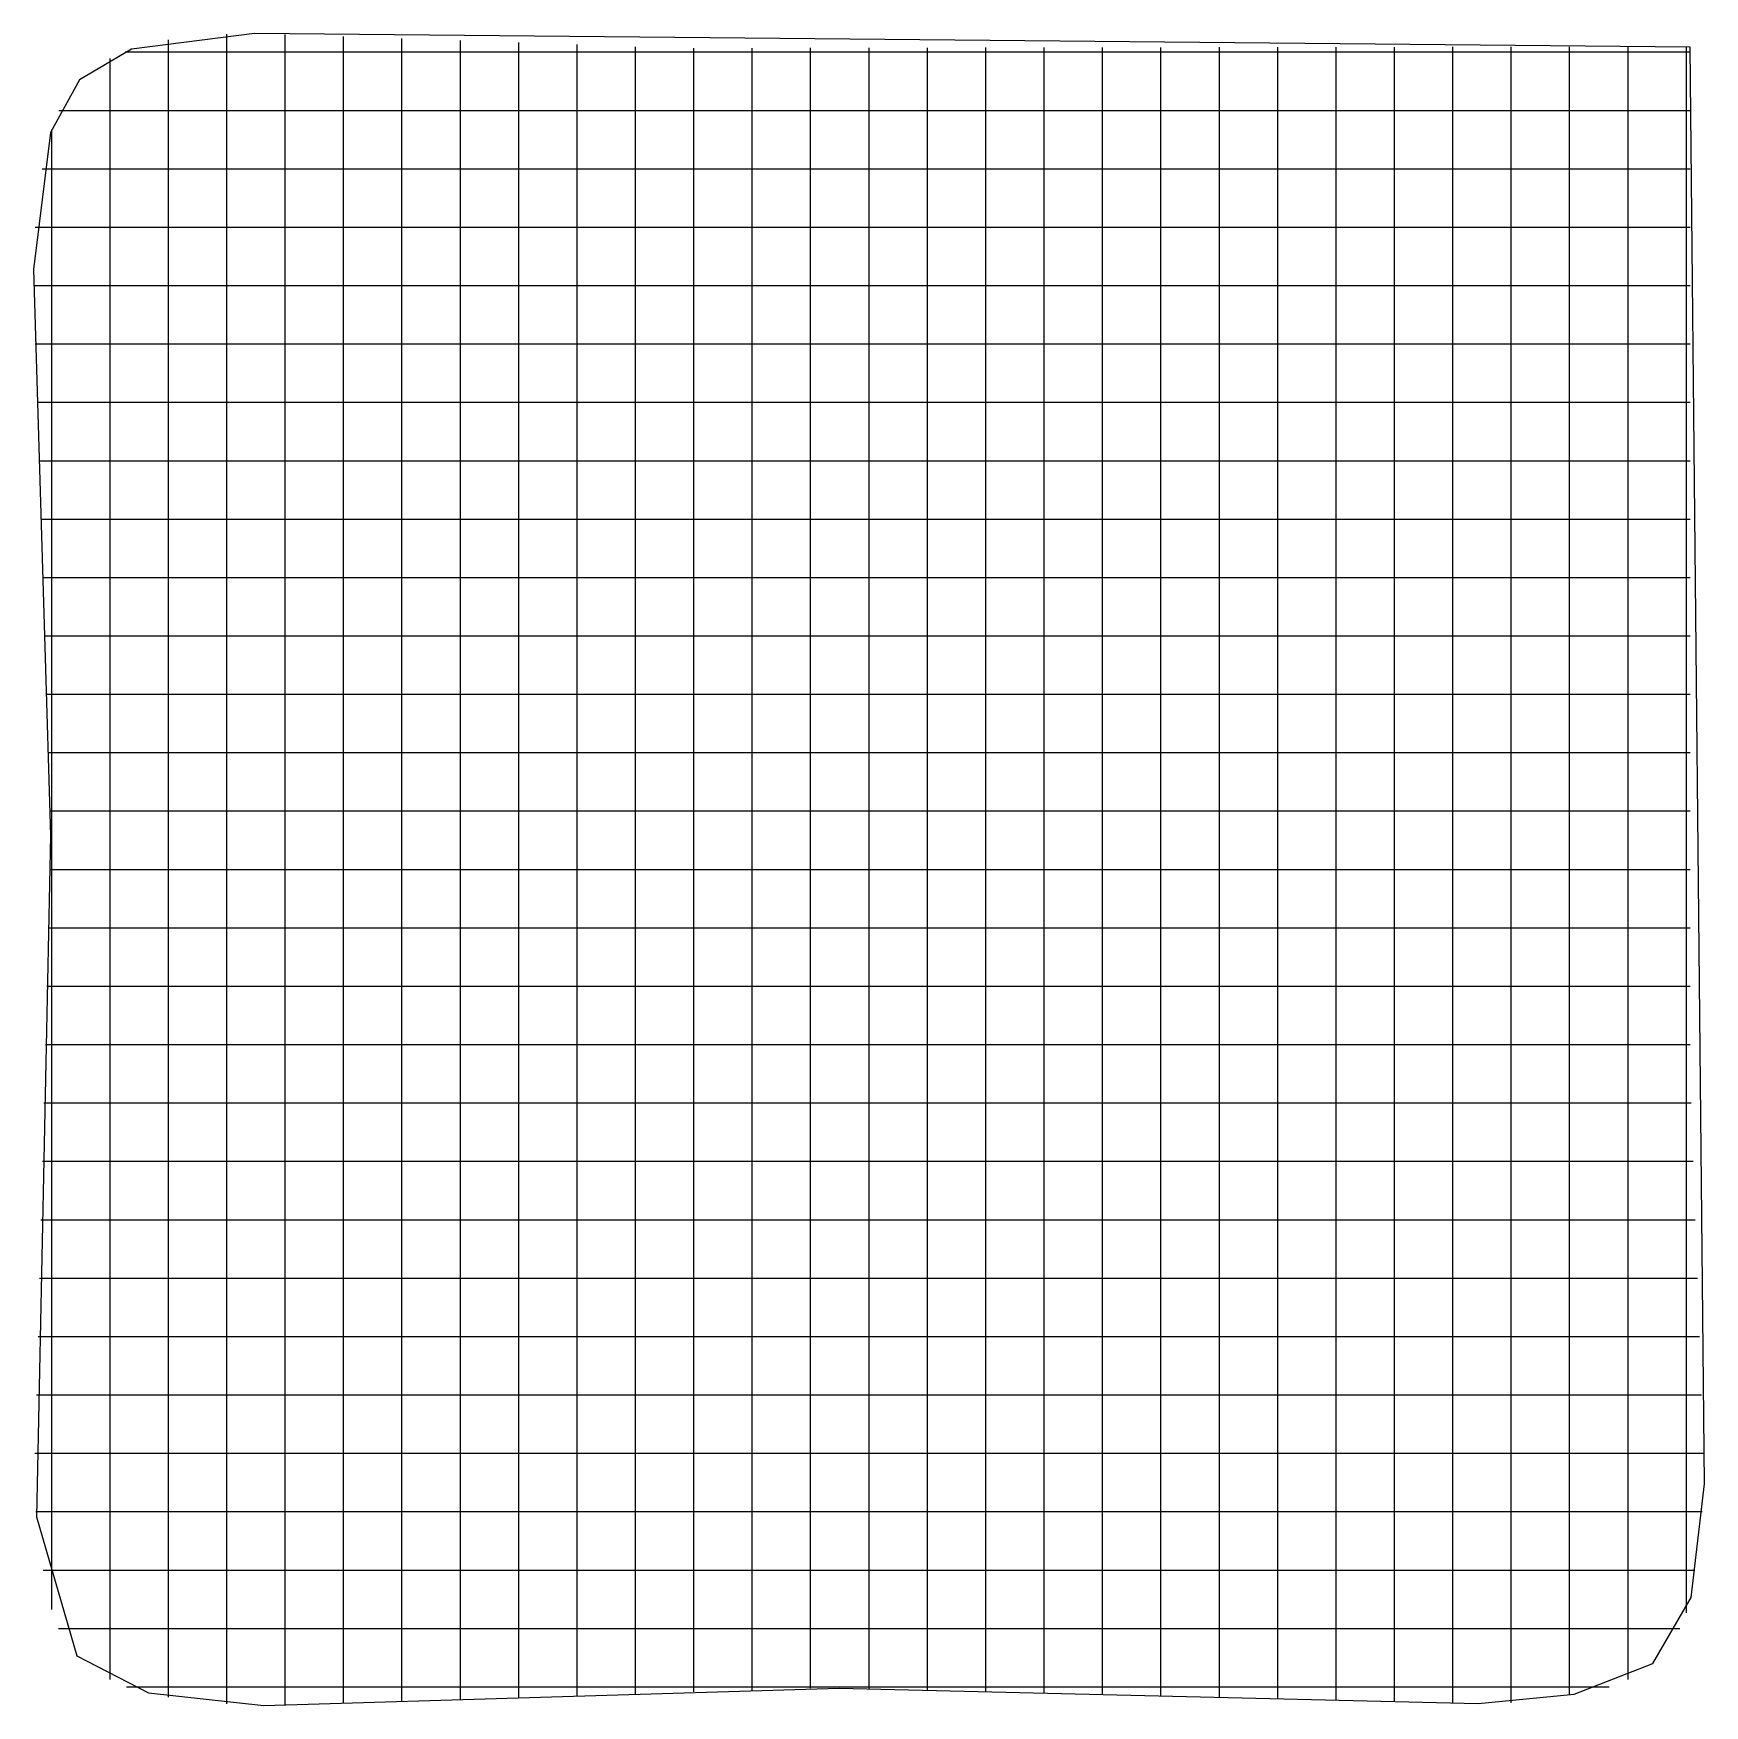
# Model space of a CAD drawing. Header units: metres. Extents: x 0.4 to 14.7, y 0.4 to 14.8.
import ezdxf

# ---------------------------------------------------------------- set-up
doc = ezdxf.new("R2010")
doc.units = ezdxf.units.M

msp = doc.modelspace()

# ---------------------------------------------------------------- linework, layer by layer
for p, q in [((1.593, 14.676), (1.593, 14.695)), ((1.593, 13.468), (1.593, 14.676)), ((2.093, 14.743), (2.093, 14.744)), ((2.093, 14.724), (2.093, 14.743)), ((2.093, 13.417), (2.093, 14.724)), ((2.593, 14.723), (2.593, 14.742)), ((2.593, 13.408), (2.593, 14.723)), ((3.093, 14.705), (3.093, 14.724)), ((3.093, 13.422), (3.093, 14.705)), ((3.593, 14.688), (3.593, 14.707)), ((3.593, 13.436), (3.593, 14.688)), ((4.093, 14.671), (4.093, 14.69)), ((4.093, 13.449), (4.093, 14.671)), ((4.593, 14.653), (4.593, 14.672)), ((4.593, 13.463), (4.593, 14.653)), ((5.093, 14.636), (5.093, 14.655)), ((5.093, 13.477), (5.093, 14.636)), ((5.593, 14.618), (5.593, 14.637)), ((5.593, 13.49), (5.593, 14.618)), ((6.093, 14.606), (6.093, 14.625)), ((6.593, 14.607), (6.593, 14.626)), ((6.593, 13.519), (6.593, 14.607)), ((7.093, 14.608), (7.093, 14.627)), ((7.093, 13.534), (7.093, 14.608)), ((7.593, 14.609), (7.593, 14.628)), ((7.593, 13.53), (7.593, 14.609)), ((8.093, 14.609), (8.093, 14.628)), ((8.093, 13.519), (8.093, 14.609)), ((8.593, 14.61), (8.593, 14.629)), ((8.593, 13.508), (8.593, 14.61)), ((9.093, 14.611), (9.093, 14.63)), ((9.093, 13.496), (9.093, 14.611)), ((9.593, 14.611), (9.593, 14.63)), ((9.593, 13.485), (9.593, 14.611)), ((10.093, 14.612), (10.093, 14.631)), ((10.093, 13.474), (10.093, 14.612)), ((10.593, 14.613), (10.593, 14.632)), ((10.593, 13.463), (10.593, 14.613)), ((11.093, 14.614), (11.093, 14.633)), ((11.093, 13.452), (11.093, 14.614)), ((11.593, 14.614), (11.593, 14.633)), ((11.593, 13.441), (11.593, 14.614)), ((12.093, 14.615), (12.093, 14.634)), ((12.093, 13.429), (12.093, 14.615)), ((12.593, 14.616), (12.593, 14.635)), ((12.593, 13.418), (12.593, 14.616)), ((13.093, 14.617), (13.093, 14.636)), ((13.093, 13.418), (13.093, 14.617)), ((13.593, 14.617), (13.593, 14.636)), ((13.593, 13.482), (13.593, 14.617)), ((14.093, 14.618), (14.093, 14.637)), ((14.093, 13.605), (14.093, 14.618)), ((14.593, 14.619), (14.593, 14.638)), ((14.593, 14.14), (14.593, 14.619)), ((1.093, 14.518), (1.093, 14.537)), ((1.093, 13.598), (1.093, 14.518)), ((1.221, 14.592), (1.24, 14.592)), ((1.221, 14.592), (1.24, 14.592)), ((1.24, 14.592), (1.713, 14.592)), ((1.713, 14.592), (1.993, 14.592)), ((1.993, 14.592), (2.09, 14.592)), ((2.09, 14.592), (3.493, 14.592)), ((3.493, 14.592), (3.513, 14.592)), ((3.513, 14.592), (3.793, 14.592)), ((3.793, 14.592), (3.89, 14.592)), ((3.89, 14.592), (5.293, 14.592)), ((5.293, 14.592), (5.313, 14.592)), ((5.313, 14.592), (5.593, 14.592)), ((5.593, 14.592), (5.648, 14.592)), ((5.648, 14.592), (5.667, 14.592)), ((5.667, 14.592), (7.071, 14.592)), ((6.093, 13.505), (6.093, 14.606)), ((7.071, 14.592), (7.167, 14.592)), ((7.167, 14.592), (7.448, 14.592)), ((7.448, 14.592), (7.467, 14.592)), ((7.467, 14.592), (8.871, 14.592)), ((8.871, 14.592), (8.967, 14.592)), ((8.967, 14.592), (9.248, 14.592)), ((9.248, 14.592), (9.267, 14.592)), ((9.267, 14.592), (10.671, 14.592)), ((10.671, 14.592), (10.767, 14.592)), ((10.767, 14.592), (11.048, 14.592)), ((11.048, 14.592), (11.067, 14.592)), ((11.067, 14.592), (12.471, 14.592)), ((12.471, 14.592), (12.567, 14.592)), ((12.567, 14.592), (12.848, 14.592)), ((12.848, 14.592), (12.867, 14.592)), ((12.867, 14.592), (14.271, 14.592)), ((14.271, 14.592), (14.345, 14.592)), ((14.345, 14.592), (14.626, 14.592)), ((0.654, 14.092), (0.673, 14.092)), ((0.654, 14.092), (0.673, 14.092)), ((0.673, 14.092), (1.676, 14.092)), ((1.676, 14.092), (1.773, 14.092)), ((1.773, 14.092), (2.054, 14.092)), ((2.054, 14.092), (2.073, 14.092)), ((2.073, 14.092), (3.476, 14.092)), ((3.476, 14.092), (3.573, 14.092)), ((3.573, 14.092), (3.854, 14.092)), ((3.854, 14.092), (3.873, 14.092)), ((3.873, 14.092), (5.276, 14.092)), ((5.276, 14.092), (5.373, 14.092)), ((5.373, 14.092), (5.654, 14.092)), ((5.654, 14.092), (5.673, 14.092)), ((5.673, 14.092), (7.076, 14.092)), ((7.076, 14.092), (7.173, 14.092)), ((7.173, 14.092), (7.454, 14.092)), ((7.454, 14.092), (7.473, 14.092)), ((7.473, 14.092), (8.876, 14.092)), ((8.876, 14.092), (8.973, 14.092)), ((8.973, 14.092), (9.254, 14.092)), ((9.254, 14.092), (9.273, 14.092)), ((9.273, 14.092), (10.676, 14.092)), ((10.676, 14.092), (10.773, 14.092)), ((10.773, 14.092), (11.054, 14.092)), ((11.054, 14.092), (11.073, 14.092)), ((11.073, 14.092), (12.476, 14.092)), ((12.476, 14.092), (12.573, 14.092)), ((12.573, 14.092), (12.854, 14.092)), ((12.854, 14.092), (12.873, 14.092)), ((12.873, 14.092), (14.276, 14.092)), ((14.276, 14.092), (14.345, 14.092)), ((14.345, 14.092), (14.626, 14.092)), ((14.593, 13.86), (14.593, 14.14)), ((0.593, 13.859), (0.593, 13.929)), ((0.593, 13.839), (0.593, 13.859)), ((0.593, 12.436), (0.593, 13.839)), ((14.593, 13.763), (14.593, 13.86)), ((14.593, 12.359), (14.593, 13.763)), ((14.093, 13.508), (14.093, 13.605)), ((0.511, 13.592), (0.53, 13.592)), ((0.511, 13.592), (0.53, 13.592)), ((0.53, 13.592), (1.667, 13.592)), ((1.093, 13.501), (1.093, 13.598)), ((1.093, 13.221), (1.093, 13.501)), ((1.593, 13.371), (1.593, 13.468)), ((1.667, 13.592), (1.764, 13.592)), ((1.764, 13.592), (2.044, 13.592)), ((2.044, 13.592), (2.064, 13.592)), ((2.064, 13.592), (3.467, 13.592)), ((3.467, 13.592), (3.564, 13.592)), ((3.564, 13.592), (3.844, 13.592)), ((3.844, 13.592), (3.864, 13.592)), ((3.864, 13.592), (5.267, 13.592)), ((4.593, 13.366), (4.593, 13.463)), ((5.093, 13.38), (5.093, 13.477)), ((5.267, 13.592), (5.364, 13.592)), ((5.364, 13.592), (5.644, 13.592)), ((5.593, 13.394), (5.593, 13.49)), ((5.644, 13.592), (5.664, 13.592)), ((5.664, 13.592), (7.067, 13.592)), ((6.093, 13.408), (6.093, 13.505)), ((6.593, 13.422), (6.593, 13.519)), ((7.067, 13.592), (7.164, 13.592)), ((7.093, 13.437), (7.093, 13.534)), ((7.164, 13.592), (7.444, 13.592)), ((7.444, 13.592), (7.464, 13.592)), ((7.464, 13.592), (8.867, 13.592)), ((7.593, 13.433), (7.593, 13.53)), ((8.093, 13.422), (8.093, 13.519)), ((8.593, 13.411), (8.593, 13.508)), ((8.867, 13.592), (8.964, 13.592)), ((8.964, 13.592), (9.244, 13.592)), ((9.093, 13.4), (9.093, 13.496)), ((9.244, 13.592), (9.264, 13.592)), ((9.264, 13.592), (10.667, 13.592)), ((9.593, 13.388), (9.593, 13.485)), ((10.093, 13.377), (10.093, 13.474)), ((10.593, 13.366), (10.593, 13.463)), ((10.667, 13.592), (10.764, 13.592)), ((10.764, 13.592), (11.044, 13.592)), ((11.044, 13.592), (11.064, 13.592)), ((11.064, 13.592), (12.467, 13.592)), ((12.467, 13.592), (12.564, 13.592)), ((12.564, 13.592), (12.844, 13.592)), ((12.844, 13.592), (12.864, 13.592)), ((12.864, 13.592), (14.267, 13.592)), ((13.593, 13.385), (13.593, 13.482)), ((14.093, 13.227), (14.093, 13.508)), ((14.267, 13.592), (14.345, 13.592)), ((14.345, 13.592), (14.626, 13.592)), ((1.593, 13.091), (1.593, 13.371)), ((2.093, 13.32), (2.093, 13.417)), ((2.093, 13.04), (2.093, 13.32)), ((2.593, 13.311), (2.593, 13.408)), ((3.093, 13.325), (3.093, 13.422)), ((3.093, 13.045), (3.093, 13.325)), ((3.593, 13.339), (3.593, 13.436)), ((3.593, 13.059), (3.593, 13.339)), ((4.093, 13.352), (4.093, 13.449)), ((4.093, 13.072), (4.093, 13.352)), ((4.593, 13.085), (4.593, 13.366)), ((5.093, 13.099), (5.093, 13.38)), ((5.593, 13.113), (5.593, 13.394)), ((6.093, 13.127), (6.093, 13.408)), ((6.593, 13.142), (6.593, 13.422)), ((7.093, 13.156), (7.093, 13.437)), ((7.593, 13.153), (7.593, 13.433)), ((8.093, 13.141), (8.093, 13.422)), ((8.593, 13.13), (8.593, 13.411)), ((9.093, 13.119), (9.093, 13.4)), ((9.593, 13.108), (9.593, 13.388)), ((10.093, 13.097), (10.093, 13.377)), ((10.593, 13.086), (10.593, 13.366)), ((11.093, 13.355), (11.093, 13.452)), ((11.093, 13.074), (11.093, 13.355)), ((11.593, 13.344), (11.593, 13.441)), ((11.593, 13.063), (11.593, 13.344)), ((12.093, 13.333), (12.093, 13.429)), ((12.093, 13.052), (12.093, 13.333)), ((12.593, 13.321), (12.593, 13.418)), ((12.593, 13.041), (12.593, 13.321)), ((13.093, 13.321), (13.093, 13.418)), ((13.093, 13.041), (13.093, 13.321)), ((13.593, 13.104), (13.593, 13.385)), ((1.093, 13.201), (1.093, 13.221)), ((1.093, 11.798), (1.093, 13.201)), ((2.593, 13.031), (2.593, 13.311)), ((14.093, 13.208), (14.093, 13.227)), ((14.093, 11.805), (14.093, 13.208)), ((0.451, 13.092), (0.47, 13.092)), ((0.451, 13.092), (0.47, 13.092)), ((0.47, 13.092), (1.663, 13.092)), ((1.593, 13.071), (1.593, 13.091)), ((1.593, 11.668), (1.593, 13.071)), ((1.663, 13.092), (1.76, 13.092)), ((1.76, 13.092), (2.041, 13.092)), ((2.041, 13.092), (2.06, 13.092)), ((2.06, 13.092), (3.463, 13.092)), ((2.093, 13.021), (2.093, 13.04)), ((2.593, 13.012), (2.593, 13.031)), ((3.093, 13.025), (3.093, 13.045)), ((3.463, 13.092), (3.56, 13.092)), ((3.56, 13.092), (3.841, 13.092)), ((3.593, 13.039), (3.593, 13.059)), ((3.593, 11.636), (3.593, 13.039)), ((3.841, 13.092), (3.86, 13.092)), ((3.86, 13.092), (5.263, 13.092)), ((4.093, 13.053), (4.093, 13.072)), ((4.093, 11.649), (4.093, 13.053)), ((4.593, 13.066), (4.593, 13.085)), ((4.593, 11.663), (4.593, 13.066)), ((5.093, 13.08), (5.093, 13.099)), ((5.093, 11.677), (5.093, 13.08)), ((5.263, 13.092), (5.36, 13.092)), ((5.36, 13.092), (5.641, 13.092)), ((5.593, 13.094), (5.593, 13.113)), ((5.593, 11.69), (5.593, 13.094)), ((5.641, 13.092), (5.66, 13.092)), ((5.66, 13.092), (7.063, 13.092)), ((6.093, 13.108), (6.093, 13.127)), ((6.093, 11.705), (6.093, 13.108)), ((6.593, 13.123), (6.593, 13.142)), ((6.593, 11.719), (6.593, 13.123)), ((7.063, 13.092), (7.16, 13.092)), ((7.093, 13.137), (7.093, 13.156)), ((7.093, 11.734), (7.093, 13.137)), ((7.16, 13.092), (7.441, 13.092)), ((7.441, 13.092), (7.46, 13.092)), ((7.46, 13.092), (8.863, 13.092)), ((7.593, 13.133), (7.593, 13.153)), ((7.593, 11.73), (7.593, 13.133)), ((8.093, 13.122), (8.093, 13.141)), ((8.093, 11.719), (8.093, 13.122)), ((8.593, 13.111), (8.593, 13.13)), ((8.593, 11.708), (8.593, 13.111)), ((8.863, 13.092), (8.96, 13.092)), ((8.96, 13.092), (9.241, 13.092)), ((9.093, 13.1), (9.093, 13.119)), ((9.093, 11.696), (9.093, 13.1)), ((9.241, 13.092), (9.26, 13.092)), ((9.26, 13.092), (10.663, 13.092)), ((9.593, 13.088), (9.593, 13.108)), ((9.593, 11.685), (9.593, 13.088)), ((10.093, 13.077), (10.093, 13.097)), ((10.093, 11.674), (10.093, 13.077)), ((10.593, 13.066), (10.593, 13.086)), ((10.593, 11.663), (10.593, 13.066)), ((10.663, 13.092), (10.76, 13.092)), ((10.76, 13.092), (11.041, 13.092)), ((11.041, 13.092), (11.06, 13.092)), ((11.06, 13.092), (12.463, 13.092)), ((11.093, 13.055), (11.093, 13.074)), ((11.093, 11.652), (11.093, 13.055)), ((11.593, 13.044), (11.593, 13.063)), ((11.593, 11.641), (11.593, 13.044)), ((12.093, 13.033), (12.093, 13.052)), ((12.093, 11.629), (12.093, 13.033)), ((12.463, 13.092), (12.56, 13.092)), ((12.56, 13.092), (12.841, 13.092)), ((12.593, 13.021), (12.593, 13.041)), ((12.841, 13.092), (12.86, 13.092)), ((12.86, 13.092), (14.263, 13.092)), ((13.093, 13.022), (13.093, 13.041)), ((13.593, 13.085), (13.593, 13.104)), ((13.593, 11.682), (13.593, 13.085)), ((14.263, 13.092), (14.345, 13.092)), ((14.345, 13.092), (14.626, 13.092)), ((2.093, 11.617), (2.093, 13.021)), ((2.593, 11.608), (2.593, 13.012)), ((3.093, 11.622), (3.093, 13.025)), ((12.593, 11.618), (12.593, 13.021)), ((13.093, 11.618), (13.093, 13.022)), ((0.438, 12.592), (0.457, 12.592)), ((0.438, 12.592), (0.457, 12.592)), ((0.457, 12.592), (1.662, 12.592)), ((1.662, 12.592), (1.759, 12.592)), ((1.759, 12.592), (2.04, 12.592)), ((2.04, 12.592), (2.059, 12.592)), ((2.059, 12.592), (3.462, 12.592)), ((3.462, 12.592), (3.559, 12.592)), ((3.559, 12.592), (3.84, 12.592)), ((3.84, 12.592), (3.859, 12.592)), ((3.859, 12.592), (5.262, 12.592)), ((5.262, 12.592), (5.359, 12.592)), ((5.359, 12.592), (5.64, 12.592)), ((5.64, 12.592), (5.659, 12.592)), ((5.659, 12.592), (7.062, 12.592)), ((7.062, 12.592), (7.159, 12.592)), ((7.159, 12.592), (7.44, 12.592)), ((7.44, 12.592), (7.459, 12.592)), ((7.459, 12.592), (8.862, 12.592)), ((8.862, 12.592), (8.959, 12.592)), ((8.959, 12.592), (9.24, 12.592)), ((9.24, 12.592), (9.259, 12.592)), ((9.259, 12.592), (10.662, 12.592)), ((10.662, 12.592), (10.759, 12.592)), ((10.759, 12.592), (11.04, 12.592)), ((11.04, 12.592), (11.059, 12.592)), ((11.059, 12.592), (12.462, 12.592)), ((12.462, 12.592), (12.559, 12.592)), ((12.559, 12.592), (12.84, 12.592)), ((12.84, 12.592), (12.859, 12.592)), ((12.859, 12.592), (14.262, 12.592)), ((14.262, 12.592), (14.345, 12.592)), ((14.345, 12.592), (14.626, 12.592)), ((0.593, 12.339), (0.593, 12.436)), ((0.593, 12.059), (0.593, 12.339)), ((14.593, 12.34), (14.593, 12.359)), ((14.593, 12.06), (14.593, 12.34)), ((0.453, 12.092), (0.472, 12.092)), ((0.453, 12.092), (0.472, 12.092)), ((0.472, 12.092), (1.663, 12.092)), ((0.593, 12.039), (0.593, 12.059)), ((0.593, 10.636), (0.593, 12.039)), ((1.663, 12.092), (1.76, 12.092)), ((1.76, 12.092), (2.041, 12.092)), ((2.041, 12.092), (2.06, 12.092)), ((2.06, 12.092), (3.463, 12.092)), ((3.463, 12.092), (3.56, 12.092)), ((3.56, 12.092), (3.841, 12.092)), ((3.841, 12.092), (3.86, 12.092)), ((3.86, 12.092), (5.263, 12.092)), ((5.263, 12.092), (5.36, 12.092)), ((5.36, 12.092), (5.641, 12.092)), ((5.641, 12.092), (5.66, 12.092)), ((5.66, 12.092), (7.063, 12.092)), ((7.063, 12.092), (7.16, 12.092)), ((7.16, 12.092), (7.441, 12.092)), ((7.441, 12.092), (7.46, 12.092)), ((7.46, 12.092), (8.863, 12.092)), ((8.863, 12.092), (8.96, 12.092)), ((8.96, 12.092), (9.241, 12.092)), ((9.241, 12.092), (9.26, 12.092)), ((9.26, 12.092), (10.663, 12.092)), ((10.663, 12.092), (10.76, 12.092)), ((10.76, 12.092), (11.041, 12.092)), ((11.041, 12.092), (11.06, 12.092)), ((11.06, 12.092), (12.463, 12.092)), ((12.463, 12.092), (12.56, 12.092)), ((12.56, 12.092), (12.841, 12.092)), ((12.841, 12.092), (12.86, 12.092)), ((12.86, 12.092), (14.263, 12.092)), ((14.263, 12.092), (14.345, 12.092)), ((14.345, 12.092), (14.626, 12.092)), ((14.593, 11.963), (14.593, 12.06)), ((14.593, 10.559), (14.593, 11.963)), ((1.093, 11.701), (1.093, 11.798)), ((14.093, 11.708), (14.093, 11.805)), ((1.093, 11.421), (1.093, 11.701)), ((1.593, 11.571), (1.593, 11.668)), ((2.093, 11.52), (2.093, 11.617)), ((2.593, 11.511), (2.593, 11.608)), ((3.093, 11.525), (3.093, 11.622)), ((3.593, 11.539), (3.593, 11.636)), ((4.093, 11.552), (4.093, 11.649)), ((4.593, 11.566), (4.593, 11.663)), ((5.093, 11.58), (5.093, 11.677)), ((5.593, 11.594), (5.593, 11.69)), ((6.093, 11.608), (6.093, 11.705)), ((6.093, 11.327), (6.093, 11.608)), ((6.593, 11.622), (6.593, 11.719)), ((6.593, 11.342), (6.593, 11.622)), ((7.093, 11.637), (7.093, 11.734)), ((7.093, 11.356), (7.093, 11.637)), ((7.593, 11.633), (7.593, 11.73)), ((7.593, 11.353), (7.593, 11.633)), ((8.093, 11.622), (8.093, 11.719)), ((8.093, 11.341), (8.093, 11.622)), ((8.593, 11.611), (8.593, 11.708)), ((8.593, 11.33), (8.593, 11.611)), ((9.093, 11.6), (9.093, 11.696)), ((9.093, 11.319), (9.093, 11.6)), ((9.593, 11.588), (9.593, 11.685)), ((10.093, 11.577), (10.093, 11.674)), ((10.593, 11.566), (10.593, 11.663)), ((11.093, 11.555), (11.093, 11.652)), ((11.593, 11.544), (11.593, 11.641)), ((12.093, 11.533), (12.093, 11.629)), ((12.593, 11.521), (12.593, 11.618)), ((13.093, 11.521), (13.093, 11.618)), ((13.593, 11.585), (13.593, 11.682)), ((14.093, 11.427), (14.093, 11.708)), ((0.468, 11.592), (0.487, 11.592)), ((0.468, 11.592), (0.487, 11.592)), ((0.487, 11.592), (1.664, 11.592)), ((1.593, 11.291), (1.593, 11.571)), ((1.664, 11.592), (1.761, 11.592)), ((1.761, 11.592), (2.042, 11.592)), ((2.042, 11.592), (2.061, 11.592)), ((2.061, 11.592), (3.464, 11.592)), ((2.093, 11.24), (2.093, 11.52)), ((2.593, 11.231), (2.593, 11.511)), ((3.093, 11.245), (3.093, 11.525)), ((3.464, 11.592), (3.561, 11.592)), ((3.561, 11.592), (3.842, 11.592)), ((3.593, 11.259), (3.593, 11.539)), ((3.842, 11.592), (3.861, 11.592)), ((3.861, 11.592), (5.264, 11.592)), ((4.093, 11.272), (4.093, 11.552)), ((4.593, 11.285), (4.593, 11.566)), ((5.093, 11.299), (5.093, 11.58)), ((5.264, 11.592), (5.361, 11.592)), ((5.361, 11.592), (5.642, 11.592)), ((5.593, 11.313), (5.593, 11.594)), ((5.642, 11.592), (5.661, 11.592)), ((5.661, 11.592), (7.064, 11.592)), ((7.064, 11.592), (7.161, 11.592)), ((7.161, 11.592), (7.442, 11.592)), ((7.442, 11.592), (7.461, 11.592)), ((7.461, 11.592), (8.864, 11.592)), ((8.864, 11.592), (8.961, 11.592)), ((8.961, 11.592), (9.242, 11.592)), ((9.242, 11.592), (9.261, 11.592)), ((9.261, 11.592), (10.664, 11.592)), ((9.593, 11.308), (9.593, 11.588)), ((10.093, 11.297), (10.093, 11.577)), ((10.593, 11.286), (10.593, 11.566)), ((10.664, 11.592), (10.761, 11.592)), ((10.761, 11.592), (11.042, 11.592)), ((11.042, 11.592), (11.061, 11.592)), ((11.061, 11.592), (12.464, 11.592)), ((11.093, 11.274), (11.093, 11.555)), ((11.593, 11.263), (11.593, 11.544)), ((12.093, 11.252), (12.093, 11.533)), ((12.464, 11.592), (12.561, 11.592)), ((12.561, 11.592), (12.842, 11.592)), ((12.593, 11.241), (12.593, 11.521)), ((12.842, 11.592), (12.861, 11.592)), ((12.861, 11.592), (14.264, 11.592)), ((13.093, 11.241), (13.093, 11.521)), ((13.593, 11.304), (13.593, 11.585)), ((14.264, 11.592), (14.345, 11.592)), ((14.345, 11.592), (14.626, 11.592)), ((1.093, 11.401), (1.093, 11.421)), ((1.093, 9.998), (1.093, 11.401)), ((5.593, 11.294), (5.593, 11.313)), ((6.093, 11.308), (6.093, 11.327)), ((6.593, 11.323), (6.593, 11.342)), ((6.593, 9.919), (6.593, 11.323)), ((7.093, 11.337), (7.093, 11.356)), ((7.093, 9.934), (7.093, 11.337)), ((7.593, 11.333), (7.593, 11.353)), ((7.593, 9.93), (7.593, 11.333)), ((8.093, 11.322), (8.093, 11.341)), ((8.093, 9.919), (8.093, 11.322)), ((8.593, 11.311), (8.593, 11.33)), ((9.093, 11.3), (9.093, 11.319)), ((14.093, 11.408), (14.093, 11.427)), ((14.093, 10.005), (14.093, 11.408)), ((1.593, 11.271), (1.593, 11.291)), ((1.593, 9.868), (1.593, 11.271)), ((2.093, 11.221), (2.093, 11.24)), ((2.093, 9.817), (2.093, 11.221)), ((2.593, 11.212), (2.593, 11.231)), ((2.593, 9.808), (2.593, 11.212)), ((3.093, 11.225), (3.093, 11.245)), ((3.093, 9.822), (3.093, 11.225)), ((3.593, 11.239), (3.593, 11.259)), ((3.593, 9.836), (3.593, 11.239)), ((4.093, 11.253), (4.093, 11.272)), ((4.093, 9.849), (4.093, 11.253)), ((4.593, 11.266), (4.593, 11.285)), ((4.593, 9.863), (4.593, 11.266)), ((5.093, 11.28), (5.093, 11.299)), ((5.093, 9.877), (5.093, 11.28)), ((5.593, 9.89), (5.593, 11.294)), ((6.093, 9.905), (6.093, 11.308)), ((8.593, 9.908), (8.593, 11.311)), ((9.093, 9.896), (9.093, 11.3)), ((9.593, 11.288), (9.593, 11.308)), ((9.593, 9.885), (9.593, 11.288)), ((10.093, 11.277), (10.093, 11.297)), ((10.093, 9.874), (10.093, 11.277)), ((10.593, 11.266), (10.593, 11.286)), ((10.593, 9.863), (10.593, 11.266)), ((11.093, 11.255), (11.093, 11.274)), ((11.093, 9.852), (11.093, 11.255)), ((11.593, 11.244), (11.593, 11.263)), ((11.593, 9.841), (11.593, 11.244)), ((12.093, 11.233), (12.093, 11.252)), ((12.093, 9.829), (12.093, 11.233)), ((12.593, 11.221), (12.593, 11.241)), ((12.593, 9.818), (12.593, 11.221)), ((13.093, 11.222), (13.093, 11.241)), ((13.093, 9.818), (13.093, 11.222)), ((13.593, 11.285), (13.593, 11.304)), ((13.593, 9.882), (13.593, 11.285)), ((0.484, 11.092), (0.503, 11.092)), ((0.484, 11.092), (0.503, 11.092)), ((0.503, 11.092), (1.665, 11.092)), ((1.665, 11.092), (1.762, 11.092)), ((1.762, 11.092), (2.043, 11.092)), ((2.043, 11.092), (2.062, 11.092)), ((2.062, 11.092), (3.465, 11.092)), ((3.465, 11.092), (3.562, 11.092)), ((3.562, 11.092), (3.843, 11.092)), ((3.843, 11.092), (3.862, 11.092)), ((3.862, 11.092), (5.265, 11.092)), ((5.265, 11.092), (5.362, 11.092)), ((5.362, 11.092), (5.643, 11.092)), ((5.643, 11.092), (5.662, 11.092)), ((5.662, 11.092), (7.065, 11.092)), ((7.065, 11.092), (7.162, 11.092)), ((7.162, 11.092), (7.443, 11.092)), ((7.443, 11.092), (7.462, 11.092)), ((7.462, 11.092), (8.865, 11.092)), ((8.865, 11.092), (8.962, 11.092)), ((8.962, 11.092), (9.243, 11.092)), ((9.243, 11.092), (9.262, 11.092)), ((9.262, 11.092), (10.665, 11.092)), ((10.665, 11.092), (10.762, 11.092)), ((10.762, 11.092), (11.043, 11.092)), ((11.043, 11.092), (11.062, 11.092)), ((11.062, 11.092), (12.465, 11.092)), ((12.465, 11.092), (12.562, 11.092)), ((12.562, 11.092), (12.843, 11.092)), ((12.843, 11.092), (12.862, 11.092)), ((12.862, 11.092), (14.265, 11.092)), ((14.265, 11.092), (14.345, 11.092)), ((14.345, 11.092), (14.626, 11.092)), ((0.593, 10.539), (0.593, 10.636)), ((0.499, 10.592), (0.518, 10.592)), ((0.499, 10.592), (0.518, 10.592)), ((0.518, 10.592), (1.666, 10.592)), ((0.593, 10.259), (0.593, 10.539)), ((1.666, 10.592), (1.763, 10.592)), ((1.763, 10.592), (2.044, 10.592)), ((2.044, 10.592), (2.063, 10.592)), ((2.063, 10.592), (3.466, 10.592)), ((3.466, 10.592), (3.563, 10.592)), ((3.563, 10.592), (3.844, 10.592)), ((3.844, 10.592), (3.863, 10.592)), ((3.863, 10.592), (5.266, 10.592)), ((5.266, 10.592), (5.363, 10.592)), ((5.363, 10.592), (5.644, 10.592)), ((5.644, 10.592), (5.663, 10.592)), ((5.663, 10.592), (7.066, 10.592)), ((7.066, 10.592), (7.163, 10.592)), ((7.163, 10.592), (7.444, 10.592)), ((7.444, 10.592), (7.463, 10.592)), ((7.463, 10.592), (8.866, 10.592)), ((8.866, 10.592), (8.963, 10.592)), ((8.963, 10.592), (9.244, 10.592)), ((9.244, 10.592), (9.263, 10.592)), ((9.263, 10.592), (10.666, 10.592)), ((10.666, 10.592), (10.763, 10.592)), ((10.763, 10.592), (11.044, 10.592)), ((11.044, 10.592), (11.063, 10.592)), ((11.063, 10.592), (12.466, 10.592)), ((12.466, 10.592), (12.563, 10.592)), ((12.563, 10.592), (12.844, 10.592)), ((12.844, 10.592), (12.863, 10.592)), ((12.863, 10.592), (14.266, 10.592)), ((14.266, 10.592), (14.345, 10.592)), ((14.345, 10.592), (14.626, 10.592)), ((14.593, 10.54), (14.593, 10.559)), ((14.593, 10.26), (14.593, 10.54)), ((0.593, 10.239), (0.593, 10.259)), ((0.593, 8.836), (0.593, 10.239)), ((14.593, 10.163), (14.593, 10.26)), ((0.514, 10.092), (0.533, 10.092)), ((0.514, 10.092), (0.533, 10.092)), ((0.533, 10.092), (1.667, 10.092)), ((1.667, 10.092), (1.764, 10.092)), ((1.764, 10.092), (2.045, 10.092)), ((2.045, 10.092), (2.064, 10.092)), ((2.064, 10.092), (3.467, 10.092)), ((3.467, 10.092), (3.564, 10.092)), ((3.564, 10.092), (3.845, 10.092)), ((3.845, 10.092), (3.864, 10.092)), ((3.864, 10.092), (5.267, 10.092)), ((5.267, 10.092), (5.364, 10.092)), ((5.364, 10.092), (5.645, 10.092)), ((5.645, 10.092), (5.664, 10.092)), ((5.664, 10.092), (7.067, 10.092)), ((7.067, 10.092), (7.164, 10.092)), ((7.164, 10.092), (7.445, 10.092)), ((7.445, 10.092), (7.464, 10.092)), ((7.464, 10.092), (8.867, 10.092)), ((8.867, 10.092), (8.964, 10.092)), ((8.964, 10.092), (9.245, 10.092)), ((9.245, 10.092), (9.264, 10.092)), ((9.264, 10.092), (10.667, 10.092)), ((10.667, 10.092), (10.764, 10.092)), ((10.764, 10.092), (11.045, 10.092)), ((11.045, 10.092), (11.064, 10.092)), ((11.064, 10.092), (12.467, 10.092)), ((12.467, 10.092), (12.564, 10.092)), ((12.564, 10.092), (12.845, 10.092)), ((12.845, 10.092), (12.864, 10.092)), ((12.864, 10.092), (14.267, 10.092)), ((14.267, 10.092), (14.345, 10.092)), ((14.345, 10.092), (14.626, 10.092)), ((14.593, 8.759), (14.593, 10.163)), ((1.093, 9.901), (1.093, 9.998)), ((1.093, 9.621), (1.093, 9.901)), ((5.593, 9.794), (5.593, 9.89)), ((6.093, 9.808), (6.093, 9.905)), ((6.593, 9.822), (6.593, 9.919)), ((7.093, 9.837), (7.093, 9.934)), ((7.593, 9.833), (7.593, 9.93)), ((8.093, 9.822), (8.093, 9.919)), ((8.593, 9.811), (8.593, 9.908)), ((9.093, 9.8), (9.093, 9.896)), ((9.593, 9.788), (9.593, 9.885)), ((13.593, 9.785), (13.593, 9.882)), ((14.093, 9.908), (14.093, 10.005)), ((14.093, 9.627), (14.093, 9.908)), ((1.593, 9.771), (1.593, 9.868)), ((1.593, 9.491), (1.593, 9.771)), ((2.093, 9.72), (2.093, 9.817)), ((2.593, 9.711), (2.593, 9.808)), ((3.093, 9.725), (3.093, 9.822)), ((3.593, 9.739), (3.593, 9.836)), ((3.593, 9.459), (3.593, 9.739)), ((4.093, 9.752), (4.093, 9.849)), ((4.093, 9.472), (4.093, 9.752)), ((4.593, 9.766), (4.593, 9.863)), ((4.593, 9.485), (4.593, 9.766)), ((5.093, 9.78), (5.093, 9.877)), ((5.093, 9.499), (5.093, 9.78)), ((5.593, 9.513), (5.593, 9.794)), ((6.093, 9.527), (6.093, 9.808)), ((6.593, 9.542), (6.593, 9.822)), ((7.093, 9.556), (7.093, 9.837)), ((7.593, 9.553), (7.593, 9.833)), ((8.093, 9.541), (8.093, 9.822)), ((8.593, 9.53), (8.593, 9.811)), ((9.093, 9.519), (9.093, 9.8)), ((9.593, 9.508), (9.593, 9.788)), ((10.093, 9.777), (10.093, 9.874)), ((10.093, 9.497), (10.093, 9.777)), ((10.593, 9.766), (10.593, 9.863)), ((10.593, 9.486), (10.593, 9.766)), ((11.093, 9.755), (11.093, 9.852)), ((11.093, 9.474), (11.093, 9.755)), ((11.593, 9.744), (11.593, 9.841)), ((11.593, 9.463), (11.593, 9.744)), ((12.093, 9.733), (12.093, 9.829)), ((12.593, 9.721), (12.593, 9.818)), ((13.093, 9.721), (13.093, 9.818)), ((13.593, 9.504), (13.593, 9.785)), ((1.093, 9.601), (1.093, 9.621)), ((1.093, 8.198), (1.093, 9.601)), ((2.093, 9.44), (2.093, 9.72)), ((2.593, 9.431), (2.593, 9.711)), ((3.093, 9.445), (3.093, 9.725)), ((12.093, 9.452), (12.093, 9.733)), ((12.593, 9.441), (12.593, 9.721)), ((13.093, 9.441), (13.093, 9.721)), ((14.093, 9.608), (14.093, 9.627)), ((14.093, 8.205), (14.093, 9.608)), ((0.529, 9.592), (0.548, 9.592)), ((0.529, 9.592), (0.548, 9.592)), ((0.548, 9.592), (1.668, 9.592)), ((1.593, 9.471), (1.593, 9.491)), ((1.593, 8.068), (1.593, 9.471)), ((1.668, 9.592), (1.765, 9.592)), ((1.765, 9.592), (2.046, 9.592)), ((2.046, 9.592), (2.065, 9.592)), ((2.065, 9.592), (3.468, 9.592)), ((3.468, 9.592), (3.565, 9.592)), ((3.565, 9.592), (3.846, 9.592)), ((3.593, 9.439), (3.593, 9.459)), ((3.846, 9.592), (3.865, 9.592)), ((3.865, 9.592), (5.268, 9.592)), ((4.093, 9.453), (4.093, 9.472)), ((4.093, 8.049), (4.093, 9.453)), ((4.593, 9.466), (4.593, 9.485)), ((4.593, 8.063), (4.593, 9.466)), ((5.093, 9.48), (5.093, 9.499)), ((5.093, 8.077), (5.093, 9.48)), ((5.268, 9.592), (5.365, 9.592)), ((5.365, 9.592), (5.646, 9.592)), ((5.593, 9.494), (5.593, 9.513)), ((5.593, 8.09), (5.593, 9.494)), ((5.646, 9.592), (5.665, 9.592)), ((5.665, 9.592), (7.068, 9.592)), ((6.093, 9.508), (6.093, 9.527)), ((6.093, 8.105), (6.093, 9.508)), ((6.593, 9.523), (6.593, 9.542)), ((6.593, 8.119), (6.593, 9.523)), ((7.068, 9.592), (7.165, 9.592)), ((7.093, 9.537), (7.093, 9.556)), ((7.093, 8.134), (7.093, 9.537)), ((7.165, 9.592), (7.446, 9.592)), ((7.446, 9.592), (7.465, 9.592)), ((7.465, 9.592), (8.868, 9.592)), ((7.593, 9.533), (7.593, 9.553)), ((7.593, 8.13), (7.593, 9.533)), ((8.093, 9.522), (8.093, 9.541)), ((8.093, 8.119), (8.093, 9.522)), ((8.593, 9.511), (8.593, 9.53)), ((8.593, 8.108), (8.593, 9.511)), ((8.868, 9.592), (8.965, 9.592)), ((8.965, 9.592), (9.246, 9.592)), ((9.093, 9.5), (9.093, 9.519)), ((9.093, 8.096), (9.093, 9.5)), ((9.246, 9.592), (9.265, 9.592)), ((9.265, 9.592), (10.668, 9.592)), ((9.593, 9.488), (9.593, 9.508)), ((9.593, 8.085), (9.593, 9.488)), ((10.093, 9.477), (10.093, 9.497)), ((10.093, 8.074), (10.093, 9.477)), ((10.593, 9.466), (10.593, 9.486)), ((10.593, 8.063), (10.593, 9.466)), ((10.668, 9.592), (10.765, 9.592)), ((10.765, 9.592), (11.046, 9.592)), ((11.046, 9.592), (11.065, 9.592)), ((11.065, 9.592), (12.468, 9.592)), ((11.093, 9.455), (11.093, 9.474)), ((11.093, 8.052), (11.093, 9.455)), ((11.593, 9.444), (11.593, 9.463)), ((12.093, 9.433), (12.093, 9.452)), ((12.468, 9.592), (12.565, 9.592)), ((12.565, 9.592), (12.846, 9.592)), ((12.846, 9.592), (12.865, 9.592)), ((12.865, 9.592), (14.268, 9.592)), ((13.593, 9.485), (13.593, 9.504)), ((13.593, 8.082), (13.593, 9.485)), ((14.268, 9.592), (14.345, 9.592)), ((14.345, 9.592), (14.626, 9.592)), ((2.093, 9.421), (2.093, 9.44)), ((2.093, 8.017), (2.093, 9.421)), ((2.593, 9.412), (2.593, 9.431)), ((2.593, 8.008), (2.593, 9.412)), ((3.093, 9.425), (3.093, 9.445)), ((3.093, 8.022), (3.093, 9.425)), ((3.593, 8.036), (3.593, 9.439)), ((11.593, 8.041), (11.593, 9.444)), ((12.093, 8.029), (12.093, 9.433)), ((12.593, 9.421), (12.593, 9.441)), ((12.593, 8.018), (12.593, 9.421)), ((13.093, 9.422), (13.093, 9.441)), ((13.093, 8.018), (13.093, 9.422)), ((0.545, 9.092), (0.564, 9.092)), ((0.545, 9.092), (0.564, 9.092)), ((0.564, 9.092), (1.669, 9.092)), ((1.669, 9.092), (1.766, 9.092)), ((1.766, 9.092), (2.047, 9.092)), ((2.047, 9.092), (2.066, 9.092)), ((2.066, 9.092), (3.469, 9.092)), ((3.469, 9.092), (3.566, 9.092)), ((3.566, 9.092), (3.847, 9.092)), ((3.847, 9.092), (3.866, 9.092)), ((3.866, 9.092), (5.269, 9.092)), ((5.269, 9.092), (5.366, 9.092)), ((5.366, 9.092), (5.647, 9.092)), ((5.647, 9.092), (5.666, 9.092)), ((5.666, 9.092), (7.069, 9.092)), ((7.069, 9.092), (7.166, 9.092)), ((7.166, 9.092), (7.447, 9.092)), ((7.447, 9.092), (7.466, 9.092)), ((7.466, 9.092), (8.869, 9.092)), ((8.869, 9.092), (8.966, 9.092)), ((8.966, 9.092), (9.247, 9.092)), ((9.247, 9.092), (9.266, 9.092)), ((9.266, 9.092), (10.669, 9.092)), ((10.669, 9.092), (10.766, 9.092)), ((10.766, 9.092), (11.047, 9.092)), ((11.047, 9.092), (11.066, 9.092)), ((11.066, 9.092), (12.469, 9.092)), ((12.469, 9.092), (12.566, 9.092)), ((12.566, 9.092), (12.847, 9.092)), ((12.847, 9.092), (12.866, 9.092)), ((12.866, 9.092), (14.269, 9.092)), ((14.269, 9.092), (14.345, 9.092)), ((14.345, 9.092), (14.626, 9.092)), ((0.593, 8.739), (0.593, 8.836)), ((0.593, 8.459), (0.593, 8.739)), ((14.593, 8.74), (14.593, 8.759)), ((14.593, 8.46), (14.593, 8.74)), ((0.56, 8.592), (0.579, 8.592)), ((0.56, 8.592), (0.579, 8.592)), ((0.579, 8.592), (1.67, 8.592)), ((1.67, 8.592), (1.767, 8.592)), ((1.767, 8.592), (2.048, 8.592)), ((2.048, 8.592), (2.067, 8.592)), ((2.067, 8.592), (3.47, 8.592)), ((3.47, 8.592), (3.567, 8.592)), ((3.567, 8.592), (3.848, 8.592)), ((3.848, 8.592), (3.867, 8.592)), ((3.867, 8.592), (5.27, 8.592)), ((5.27, 8.592), (5.367, 8.592)), ((5.367, 8.592), (5.648, 8.592)), ((5.648, 8.592), (5.667, 8.592)), ((5.667, 8.592), (7.07, 8.592)), ((7.07, 8.592), (7.167, 8.592)), ((7.167, 8.592), (7.448, 8.592)), ((7.448, 8.592), (7.467, 8.592)), ((7.467, 8.592), (8.87, 8.592)), ((8.87, 8.592), (8.967, 8.592)), ((8.967, 8.592), (9.248, 8.592)), ((9.248, 8.592), (9.267, 8.592)), ((9.267, 8.592), (10.67, 8.592)), ((10.67, 8.592), (10.767, 8.592)), ((10.767, 8.592), (11.048, 8.592)), ((11.048, 8.592), (11.067, 8.592)), ((11.067, 8.592), (12.47, 8.592)), ((12.47, 8.592), (12.567, 8.592)), ((12.567, 8.592), (12.848, 8.592)), ((12.848, 8.592), (12.867, 8.592)), ((12.867, 8.592), (14.27, 8.592)), ((14.27, 8.592), (14.345, 8.592)), ((14.345, 8.592), (14.626, 8.592)), ((0.593, 8.439), (0.593, 8.459)), ((14.593, 8.363), (14.593, 8.46)), ((0.593, 7.036), (0.593, 8.439)), ((14.593, 6.959), (14.593, 8.363)), ((1.093, 8.101), (1.093, 8.198)), ((14.093, 8.108), (14.093, 8.205)), ((0.575, 8.092), (0.594, 8.092)), ((0.575, 8.092), (0.594, 8.092)), ((0.594, 8.092), (1.671, 8.092)), ((1.093, 7.821), (1.093, 8.101)), ((1.593, 7.971), (1.593, 8.068)), ((1.671, 8.092), (1.768, 8.092)), ((1.768, 8.092), (2.049, 8.092)), ((2.049, 8.092), (2.068, 8.092)), ((2.068, 8.092), (3.471, 8.092)), ((3.093, 7.925), (3.093, 8.022)), ((3.471, 8.092), (3.568, 8.092)), ((3.568, 8.092), (3.849, 8.092)), ((3.593, 7.939), (3.593, 8.036)), ((3.849, 8.092), (3.868, 8.092)), ((3.868, 8.092), (5.271, 8.092)), ((4.093, 7.952), (4.093, 8.049)), ((4.593, 7.966), (4.593, 8.063)), ((5.093, 7.98), (5.093, 8.077)), ((5.271, 8.092), (5.368, 8.092)), ((5.368, 8.092), (5.649, 8.092)), ((5.593, 7.994), (5.593, 8.09)), ((5.649, 8.092), (5.668, 8.092)), ((5.668, 8.092), (7.071, 8.092)), ((6.093, 8.008), (6.093, 8.105)), ((6.593, 8.022), (6.593, 8.119)), ((6.593, 7.742), (6.593, 8.022)), ((7.071, 8.092), (7.168, 8.092)), ((7.093, 8.037), (7.093, 8.134)), ((7.093, 7.756), (7.093, 8.037)), ((7.168, 8.092), (7.449, 8.092)), ((7.449, 8.092), (7.468, 8.092)), ((7.468, 8.092), (8.871, 8.092)), ((7.593, 8.033), (7.593, 8.13)), ((7.593, 7.753), (7.593, 8.033)), ((8.093, 8.022), (8.093, 8.119)), ((8.093, 7.741), (8.093, 8.022)), ((8.593, 8.011), (8.593, 8.108)), ((8.871, 8.092), (8.968, 8.092)), ((8.968, 8.092), (9.249, 8.092)), ((9.093, 8), (9.093, 8.096)), ((9.249, 8.092), (9.268, 8.092)), ((9.268, 8.092), (10.671, 8.092)), ((9.593, 7.988), (9.593, 8.085)), ((10.093, 7.977), (10.093, 8.074)), ((10.593, 7.966), (10.593, 8.063)), ((10.671, 8.092), (10.768, 8.092)), ((10.768, 8.092), (11.049, 8.092)), ((11.049, 8.092), (11.068, 8.092)), ((11.068, 8.092), (12.471, 8.092)), ((11.093, 7.955), (11.093, 8.052)), ((11.593, 7.944), (11.593, 8.041)), ((12.093, 7.933), (12.093, 8.029)), ((12.471, 8.092), (12.568, 8.092)), ((12.568, 8.092), (12.849, 8.092)), ((12.849, 8.092), (12.868, 8.092)), ((12.868, 8.092), (14.271, 8.092)), ((13.593, 7.985), (13.593, 8.082)), ((14.093, 7.827), (14.093, 8.108)), ((14.271, 8.092), (14.345, 8.092)), ((14.345, 8.092), (14.626, 8.092)), ((1.593, 7.691), (1.593, 7.971)), ((2.093, 7.92), (2.093, 8.017)), ((2.093, 7.64), (2.093, 7.92)), ((2.593, 7.911), (2.593, 8.008)), ((2.593, 7.631), (2.593, 7.911)), ((3.093, 7.645), (3.093, 7.925)), ((3.593, 7.659), (3.593, 7.939)), ((4.093, 7.672), (4.093, 7.952)), ((4.593, 7.685), (4.593, 7.966)), ((5.093, 7.699), (5.093, 7.98)), ((5.593, 7.713), (5.593, 7.994)), ((6.093, 7.727), (6.093, 8.008)), ((8.593, 7.73), (8.593, 8.011)), ((9.093, 7.719), (9.093, 8)), ((9.593, 7.708), (9.593, 7.988)), ((10.093, 7.697), (10.093, 7.977)), ((10.593, 7.686), (10.593, 7.966)), ((11.093, 7.674), (11.093, 7.955)), ((11.593, 7.663), (11.593, 7.944)), ((12.093, 7.652), (12.093, 7.933)), ((12.593, 7.921), (12.593, 8.018)), ((12.593, 7.641), (12.593, 7.921)), ((13.093, 7.921), (13.093, 8.018)), ((13.093, 7.641), (13.093, 7.921)), ((13.593, 7.704), (13.593, 7.985)), ((1.093, 7.801), (1.093, 7.821)), ((1.093, 6.398), (1.093, 7.801)), ((6.593, 7.723), (6.593, 7.742)), ((7.093, 7.737), (7.093, 7.756)), ((7.093, 6.334), (7.093, 7.737)), ((7.593, 7.733), (7.593, 7.753)), ((7.593, 6.33), (7.593, 7.733)), ((8.093, 7.722), (8.093, 7.741)), ((14.093, 7.808), (14.093, 7.827)), ((14.093, 6.405), (14.093, 7.808)), ((0.576, 7.592), (0.595, 7.592)), ((0.576, 7.592), (0.595, 7.592)), ((0.595, 7.592), (1.671, 7.592)), ((1.593, 7.671), (1.593, 7.691)), ((1.593, 6.268), (1.593, 7.671)), ((1.671, 7.592), (1.768, 7.592)), ((1.768, 7.592), (2.049, 7.592)), ((2.049, 7.592), (2.068, 7.592)), ((2.068, 7.592), (3.471, 7.592)), ((2.093, 7.621), (2.093, 7.64)), ((2.093, 6.217), (2.093, 7.621)), ((2.593, 7.612), (2.593, 7.631)), ((2.593, 6.208), (2.593, 7.612)), ((3.093, 7.625), (3.093, 7.645)), ((3.093, 6.222), (3.093, 7.625)), ((3.471, 7.592), (3.568, 7.592)), ((3.568, 7.592), (3.849, 7.592)), ((3.593, 7.639), (3.593, 7.659)), ((3.593, 6.236), (3.593, 7.639)), ((3.849, 7.592), (3.868, 7.592)), ((3.868, 7.592), (5.271, 7.592)), ((4.093, 7.653), (4.093, 7.672)), ((4.093, 6.249), (4.093, 7.653)), ((4.593, 7.666), (4.593, 7.685)), ((4.593, 6.263), (4.593, 7.666)), ((5.093, 7.68), (5.093, 7.699)), ((5.093, 6.277), (5.093, 7.68)), ((5.271, 7.592), (5.368, 7.592)), ((5.368, 7.592), (5.649, 7.592)), ((5.593, 7.694), (5.593, 7.713)), ((5.593, 6.29), (5.593, 7.694)), ((5.649, 7.592), (5.668, 7.592)), ((5.668, 7.592), (7.071, 7.592)), ((6.093, 7.708), (6.093, 7.727)), ((6.093, 6.305), (6.093, 7.708)), ((6.593, 6.319), (6.593, 7.723)), ((7.071, 7.592), (7.168, 7.592)), ((7.168, 7.592), (7.449, 7.592)), ((7.449, 7.592), (7.468, 7.592)), ((7.468, 7.592), (8.871, 7.592)), ((8.093, 6.319), (8.093, 7.722)), ((8.593, 7.711), (8.593, 7.73)), ((8.593, 6.308), (8.593, 7.711)), ((8.871, 7.592), (8.968, 7.592)), ((8.968, 7.592), (9.249, 7.592)), ((9.093, 7.7), (9.093, 7.719)), ((9.093, 6.296), (9.093, 7.7)), ((9.249, 7.592), (9.268, 7.592)), ((9.268, 7.592), (10.671, 7.592)), ((9.593, 7.688), (9.593, 7.708)), ((9.593, 6.285), (9.593, 7.688)), ((10.093, 7.677), (10.093, 7.697)), ((10.093, 6.274), (10.093, 7.677)), ((10.593, 7.666), (10.593, 7.686)), ((10.593, 6.263), (10.593, 7.666)), ((10.671, 7.592), (10.768, 7.592)), ((10.768, 7.592), (11.049, 7.592)), ((11.049, 7.592), (11.068, 7.592)), ((11.068, 7.592), (12.471, 7.592)), ((11.093, 7.655), (11.093, 7.674)), ((11.093, 6.252), (11.093, 7.655)), ((11.593, 7.644), (11.593, 7.663)), ((11.593, 6.241), (11.593, 7.644)), ((12.093, 7.633), (12.093, 7.652)), ((12.093, 6.229), (12.093, 7.633)), ((12.471, 7.592), (12.568, 7.592)), ((12.568, 7.592), (12.849, 7.592)), ((12.593, 7.621), (12.593, 7.641)), ((12.593, 6.218), (12.593, 7.621)), ((12.849, 7.592), (12.868, 7.592)), ((12.868, 7.592), (14.271, 7.592)), ((13.093, 7.622), (13.093, 7.641)), ((13.093, 6.218), (13.093, 7.622)), ((13.593, 7.685), (13.593, 7.704)), ((13.593, 6.282), (13.593, 7.685)), ((14.271, 7.592), (14.345, 7.592)), ((14.345, 7.592), (14.626, 7.592)), ((0.564, 7.092), (0.583, 7.092)), ((0.564, 7.092), (0.583, 7.092)), ((0.583, 7.092), (1.67, 7.092)), ((0.593, 6.939), (0.593, 7.036)), ((1.67, 7.092), (1.767, 7.092)), ((1.767, 7.092), (2.048, 7.092)), ((2.048, 7.092), (2.067, 7.092)), ((2.067, 7.092), (3.47, 7.092)), ((3.47, 7.092), (3.567, 7.092)), ((3.567, 7.092), (3.848, 7.092)), ((3.848, 7.092), (3.867, 7.092)), ((3.867, 7.092), (5.27, 7.092)), ((5.27, 7.092), (5.367, 7.092)), ((5.367, 7.092), (5.648, 7.092)), ((5.648, 7.092), (5.667, 7.092)), ((5.667, 7.092), (7.07, 7.092)), ((7.07, 7.092), (7.167, 7.092)), ((7.167, 7.092), (7.448, 7.092)), ((7.448, 7.092), (7.467, 7.092)), ((7.467, 7.092), (8.87, 7.092)), ((8.87, 7.092), (8.967, 7.092)), ((8.967, 7.092), (9.248, 7.092)), ((9.248, 7.092), (9.267, 7.092)), ((9.267, 7.092), (10.67, 7.092)), ((10.67, 7.092), (10.767, 7.092)), ((10.767, 7.092), (11.048, 7.092)), ((11.048, 7.092), (11.067, 7.092)), ((11.067, 7.092), (12.47, 7.092)), ((12.47, 7.092), (12.567, 7.092)), ((12.567, 7.092), (12.848, 7.092)), ((12.848, 7.092), (12.867, 7.092)), ((12.867, 7.092), (14.27, 7.092)), ((14.27, 7.092), (14.345, 7.092)), ((14.345, 7.092), (14.626, 7.092)), ((0.593, 6.659), (0.593, 6.939)), ((14.593, 6.94), (14.593, 6.959)), ((14.593, 6.66), (14.593, 6.94)), ((0.551, 6.592), (0.57, 6.592)), ((0.551, 6.592), (0.57, 6.592)), ((0.57, 6.592), (1.67, 6.592)), ((0.593, 6.639), (0.593, 6.659)), ((0.593, 5.236), (0.593, 6.639)), ((1.67, 6.592), (1.766, 6.592)), ((1.766, 6.592), (2.047, 6.592)), ((2.047, 6.592), (2.066, 6.592)), ((2.066, 6.592), (3.47, 6.592)), ((3.47, 6.592), (3.566, 6.592)), ((3.566, 6.592), (3.847, 6.592)), ((3.847, 6.592), (3.866, 6.592)), ((3.866, 6.592), (5.27, 6.592)), ((5.27, 6.592), (5.366, 6.592)), ((5.366, 6.592), (5.647, 6.592)), ((5.647, 6.592), (5.666, 6.592)), ((5.666, 6.592), (7.07, 6.592)), ((7.07, 6.592), (7.166, 6.592)), ((7.166, 6.592), (7.447, 6.592)), ((7.447, 6.592), (7.466, 6.592)), ((7.466, 6.592), (8.87, 6.592)), ((8.87, 6.592), (8.966, 6.592)), ((8.966, 6.592), (9.247, 6.592)), ((9.247, 6.592), (9.266, 6.592)), ((9.266, 6.592), (10.67, 6.592)), ((10.67, 6.592), (10.766, 6.592)), ((10.766, 6.592), (11.047, 6.592)), ((11.047, 6.592), (11.066, 6.592)), ((11.066, 6.592), (12.47, 6.592)), ((12.47, 6.592), (12.566, 6.592)), ((12.566, 6.592), (12.847, 6.592)), ((12.847, 6.592), (12.866, 6.592)), ((12.866, 6.592), (14.27, 6.592)), ((14.27, 6.592), (14.345, 6.592)), ((14.345, 6.592), (14.626, 6.592)), ((14.593, 6.563), (14.593, 6.66)), ((14.593, 5.159), (14.593, 6.563)), ((1.093, 6.301), (1.093, 6.398)), ((1.093, 6.021), (1.093, 6.301)), ((6.093, 6.208), (6.093, 6.305)), ((6.593, 6.222), (6.593, 6.319)), ((7.093, 6.237), (7.093, 6.334)), ((7.593, 6.233), (7.593, 6.33)), ((8.093, 6.222), (8.093, 6.319)), ((8.593, 6.211), (8.593, 6.308)), ((14.093, 6.308), (14.093, 6.405)), ((14.093, 6.027), (14.093, 6.308)), ((1.593, 6.171), (1.593, 6.268)), ((1.593, 5.891), (1.593, 6.171)), ((2.093, 6.12), (2.093, 6.217)), ((2.593, 6.111), (2.593, 6.208)), ((3.093, 6.125), (3.093, 6.222)), ((3.593, 6.139), (3.593, 6.236)), ((4.093, 6.152), (4.093, 6.249)), ((4.593, 6.166), (4.593, 6.263)), ((4.593, 5.885), (4.593, 6.166)), ((5.093, 6.18), (5.093, 6.277)), ((5.093, 5.899), (5.093, 6.18)), ((5.593, 6.194), (5.593, 6.29)), ((5.593, 5.913), (5.593, 6.194)), ((6.093, 5.927), (6.093, 6.208)), ((6.593, 5.942), (6.593, 6.222)), ((7.093, 5.956), (7.093, 6.237)), ((7.593, 5.953), (7.593, 6.233)), ((8.093, 5.941), (8.093, 6.222)), ((8.593, 5.93), (8.593, 6.211)), ((9.093, 6.2), (9.093, 6.296)), ((9.093, 5.919), (9.093, 6.2)), ((9.593, 6.188), (9.593, 6.285)), ((9.593, 5.908), (9.593, 6.188)), ((10.093, 6.177), (10.093, 6.274)), ((10.093, 5.897), (10.093, 6.177)), ((10.593, 6.166), (10.593, 6.263)), ((10.593, 5.886), (10.593, 6.166)), ((11.093, 6.155), (11.093, 6.252)), ((11.593, 6.144), (11.593, 6.241)), ((12.093, 6.133), (12.093, 6.229)), ((12.593, 6.121), (12.593, 6.218)), ((13.093, 6.121), (13.093, 6.218)), ((13.593, 6.185), (13.593, 6.282)), ((13.593, 5.904), (13.593, 6.185)), ((0.539, 6.092), (0.558, 6.092)), ((0.539, 6.092), (0.558, 6.092)), ((0.558, 6.092), (1.669, 6.092)), ((1.093, 6.001), (1.093, 6.021)), ((1.669, 6.092), (1.766, 6.092)), ((1.766, 6.092), (2.046, 6.092)), ((2.046, 6.092), (2.066, 6.092)), ((2.066, 6.092), (3.469, 6.092)), ((2.093, 5.84), (2.093, 6.12)), ((2.593, 5.831), (2.593, 6.111)), ((3.093, 5.845), (3.093, 6.125)), ((3.469, 6.092), (3.566, 6.092)), ((3.566, 6.092), (3.846, 6.092)), ((3.593, 5.859), (3.593, 6.139)), ((3.846, 6.092), (3.866, 6.092)), ((3.866, 6.092), (5.269, 6.092)), ((4.093, 5.872), (4.093, 6.152)), ((5.269, 6.092), (5.366, 6.092)), ((5.366, 6.092), (5.646, 6.092)), ((5.646, 6.092), (5.666, 6.092)), ((5.666, 6.092), (7.069, 6.092)), ((7.069, 6.092), (7.166, 6.092)), ((7.166, 6.092), (7.446, 6.092)), ((7.446, 6.092), (7.466, 6.092)), ((7.466, 6.092), (8.869, 6.092)), ((8.869, 6.092), (8.966, 6.092)), ((8.966, 6.092), (9.246, 6.092)), ((9.246, 6.092), (9.266, 6.092)), ((9.266, 6.092), (10.669, 6.092)), ((10.669, 6.092), (10.766, 6.092)), ((10.766, 6.092), (11.046, 6.092)), ((11.046, 6.092), (11.066, 6.092)), ((11.066, 6.092), (12.469, 6.092)), ((11.093, 5.874), (11.093, 6.155)), ((11.593, 5.863), (11.593, 6.144)), ((12.093, 5.852), (12.093, 6.133)), ((12.469, 6.092), (12.566, 6.092)), ((12.566, 6.092), (12.846, 6.092)), ((12.593, 5.841), (12.593, 6.121)), ((12.846, 6.092), (12.866, 6.092)), ((12.866, 6.092), (14.269, 6.092)), ((13.093, 5.841), (13.093, 6.121)), ((14.093, 6.008), (14.093, 6.027)), ((14.269, 6.092), (14.345, 6.092)), ((14.345, 6.092), (14.626, 6.092)), ((1.093, 4.598), (1.093, 6.001)), ((1.593, 5.871), (1.593, 5.891)), ((1.593, 4.468), (1.593, 5.871)), ((4.093, 5.853), (4.093, 5.872)), ((4.593, 5.866), (4.593, 5.885)), ((5.093, 5.88), (5.093, 5.899)), ((5.093, 4.477), (5.093, 5.88)), ((5.593, 5.894), (5.593, 5.913)), ((5.593, 4.49), (5.593, 5.894)), ((6.093, 5.908), (6.093, 5.927)), ((6.093, 4.505), (6.093, 5.908)), ((6.593, 5.923), (6.593, 5.942)), ((6.593, 4.519), (6.593, 5.923)), ((7.093, 5.937), (7.093, 5.956)), ((7.093, 4.534), (7.093, 5.937)), ((7.593, 5.933), (7.593, 5.953)), ((7.593, 4.53), (7.593, 5.933)), ((8.093, 5.922), (8.093, 5.941)), ((8.093, 4.519), (8.093, 5.922)), ((8.593, 5.911), (8.593, 5.93)), ((8.593, 4.508), (8.593, 5.911)), ((9.093, 5.9), (9.093, 5.919)), ((9.093, 4.496), (9.093, 5.9)), ((9.593, 5.888), (9.593, 5.908)), ((9.593, 4.485), (9.593, 5.888)), ((10.093, 5.877), (10.093, 5.897)), ((10.093, 4.474), (10.093, 5.877)), ((10.593, 5.866), (10.593, 5.886)), ((11.093, 5.855), (11.093, 5.874)), ((13.593, 5.885), (13.593, 5.904)), ((13.593, 4.482), (13.593, 5.885)), ((14.093, 4.605), (14.093, 6.008)), ((2.093, 5.821), (2.093, 5.84)), ((2.093, 4.417), (2.093, 5.821)), ((2.593, 5.812), (2.593, 5.831)), ((2.593, 4.408), (2.593, 5.812)), ((3.093, 5.825), (3.093, 5.845)), ((3.093, 4.422), (3.093, 5.825)), ((3.593, 5.839), (3.593, 5.859)), ((3.593, 4.436), (3.593, 5.839)), ((4.093, 4.449), (4.093, 5.853)), ((4.593, 4.463), (4.593, 5.866)), ((10.593, 4.463), (10.593, 5.866)), ((11.093, 4.452), (11.093, 5.855)), ((11.593, 5.844), (11.593, 5.863)), ((11.593, 4.441), (11.593, 5.844)), ((12.093, 5.833), (12.093, 5.852)), ((12.093, 4.429), (12.093, 5.833)), ((12.593, 5.821), (12.593, 5.841)), ((12.593, 4.418), (12.593, 5.821)), ((13.093, 5.822), (13.093, 5.841)), ((13.093, 4.418), (13.093, 5.822)), ((0.526, 5.592), (0.545, 5.592)), ((0.526, 5.592), (0.545, 5.592)), ((0.545, 5.592), (1.675, 5.592)), ((1.675, 5.592), (1.772, 5.592)), ((1.772, 5.592), (2.053, 5.592)), ((2.053, 5.592), (2.072, 5.592)), ((2.072, 5.592), (3.475, 5.592)), ((3.475, 5.592), (3.572, 5.592)), ((3.572, 5.592), (3.853, 5.592)), ((3.853, 5.592), (3.872, 5.592)), ((3.872, 5.592), (5.275, 5.592)), ((5.275, 5.592), (5.372, 5.592)), ((5.372, 5.592), (5.653, 5.592)), ((5.653, 5.592), (5.672, 5.592)), ((5.672, 5.592), (7.075, 5.592)), ((7.075, 5.592), (7.172, 5.592)), ((7.172, 5.592), (7.453, 5.592)), ((7.453, 5.592), (7.472, 5.592)), ((7.472, 5.592), (8.875, 5.592)), ((8.875, 5.592), (8.972, 5.592)), ((8.972, 5.592), (9.253, 5.592)), ((9.253, 5.592), (9.272, 5.592)), ((9.272, 5.592), (10.675, 5.592)), ((10.675, 5.592), (10.772, 5.592)), ((10.772, 5.592), (11.053, 5.592)), ((11.053, 5.592), (11.072, 5.592)), ((11.072, 5.592), (12.475, 5.592)), ((12.475, 5.592), (12.572, 5.592)), ((12.572, 5.592), (12.853, 5.592)), ((12.853, 5.592), (12.872, 5.592)), ((12.872, 5.592), (14.275, 5.592)), ((14.275, 5.592), (14.353, 5.592)), ((14.353, 5.592), (14.634, 5.592)), ((0.593, 5.139), (0.593, 5.236)), ((14.593, 5.14), (14.593, 5.159)), ((0.513, 5.092), (0.532, 5.092)), ((0.513, 5.092), (0.532, 5.092)), ((0.532, 5.092), (1.69, 5.092)), ((0.593, 4.859), (0.593, 5.139)), ((1.69, 5.092), (1.787, 5.092)), ((1.787, 5.092), (2.068, 5.092)), ((2.068, 5.092), (2.087, 5.092)), ((2.087, 5.092), (3.49, 5.092)), ((3.49, 5.092), (3.587, 5.092)), ((3.587, 5.092), (3.868, 5.092)), ((3.868, 5.092), (3.887, 5.092)), ((3.887, 5.092), (5.29, 5.092)), ((5.29, 5.092), (5.387, 5.092)), ((5.387, 5.092), (5.668, 5.092)), ((5.668, 5.092), (5.687, 5.092)), ((5.687, 5.092), (7.09, 5.092)), ((7.09, 5.092), (7.187, 5.092)), ((7.187, 5.092), (7.468, 5.092)), ((7.468, 5.092), (7.487, 5.092)), ((7.487, 5.092), (8.89, 5.092)), ((8.89, 5.092), (8.987, 5.092)), ((8.987, 5.092), (9.268, 5.092)), ((9.268, 5.092), (9.287, 5.092)), ((9.287, 5.092), (10.69, 5.092)), ((10.69, 5.092), (10.787, 5.092)), ((10.787, 5.092), (11.068, 5.092)), ((11.068, 5.092), (11.087, 5.092)), ((11.087, 5.092), (12.49, 5.092)), ((12.49, 5.092), (12.587, 5.092)), ((12.587, 5.092), (12.868, 5.092)), ((12.868, 5.092), (12.887, 5.092)), ((12.887, 5.092), (14.29, 5.092)), ((14.29, 5.092), (14.37, 5.092)), ((14.37, 5.092), (14.651, 5.092)), ((14.593, 4.86), (14.593, 5.14)), ((0.593, 4.839), (0.593, 4.859)), ((0.593, 3.436), (0.593, 4.839)), ((14.593, 4.763), (14.593, 4.86)), ((14.593, 3.359), (14.593, 4.763)), ((0.501, 4.592), (0.52, 4.592)), ((0.501, 4.592), (0.52, 4.592)), ((0.52, 4.592), (1.707, 4.592)), ((1.093, 4.501), (1.093, 4.598)), ((1.707, 4.592), (1.803, 4.592)), ((1.803, 4.592), (2.084, 4.592)), ((2.084, 4.592), (2.103, 4.592)), ((2.103, 4.592), (3.507, 4.592)), ((3.507, 4.592), (3.603, 4.592)), ((3.603, 4.592), (3.884, 4.592)), ((3.884, 4.592), (3.903, 4.592)), ((3.903, 4.592), (5.307, 4.592)), ((5.307, 4.592), (5.403, 4.592)), ((5.403, 4.592), (5.684, 4.592)), ((5.684, 4.592), (5.703, 4.592)), ((5.703, 4.592), (7.107, 4.592)), ((7.107, 4.592), (7.203, 4.592)), ((7.203, 4.592), (7.484, 4.592)), ((7.484, 4.592), (7.503, 4.592)), ((7.503, 4.592), (8.907, 4.592)), ((8.907, 4.592), (9.003, 4.592)), ((9.003, 4.592), (9.284, 4.592)), ((9.284, 4.592), (9.303, 4.592)), ((9.303, 4.592), (10.707, 4.592)), ((10.707, 4.592), (10.803, 4.592)), ((10.803, 4.592), (11.084, 4.592)), ((11.084, 4.592), (11.103, 4.592)), ((11.103, 4.592), (12.507, 4.592)), ((12.507, 4.592), (12.603, 4.592)), ((12.603, 4.592), (12.884, 4.592)), ((12.884, 4.592), (12.903, 4.592)), ((12.903, 4.592), (14.307, 4.592)), ((14.093, 4.508), (14.093, 4.605)), ((14.307, 4.592), (14.388, 4.592)), ((14.388, 4.592), (14.669, 4.592)), ((1.093, 4.221), (1.093, 4.501)), ((1.593, 4.371), (1.593, 4.468)), ((4.093, 4.352), (4.093, 4.449)), ((4.593, 4.366), (4.593, 4.463)), ((5.093, 4.38), (5.093, 4.477)), ((5.593, 4.394), (5.593, 4.49)), ((6.093, 4.408), (6.093, 4.505)), ((6.593, 4.422), (6.593, 4.519)), ((7.093, 4.437), (7.093, 4.534)), ((7.593, 4.433), (7.593, 4.53)), ((8.093, 4.422), (8.093, 4.519)), ((8.593, 4.411), (8.593, 4.508)), ((9.093, 4.4), (9.093, 4.496)), ((9.593, 4.388), (9.593, 4.485)), ((10.093, 4.377), (10.093, 4.474)), ((10.593, 4.366), (10.593, 4.463)), ((11.093, 4.355), (11.093, 4.452)), ((11.593, 4.344), (11.593, 4.441)), ((13.593, 4.385), (13.593, 4.482)), ((14.093, 4.227), (14.093, 4.508)), ((1.593, 4.091), (1.593, 4.371)), ((2.093, 4.32), (2.093, 4.417)), ((2.093, 4.04), (2.093, 4.32)), ((2.593, 4.311), (2.593, 4.408)), ((2.593, 4.031), (2.593, 4.311)), ((3.093, 4.325), (3.093, 4.422)), ((3.093, 4.045), (3.093, 4.325)), ((3.593, 4.339), (3.593, 4.436)), ((3.593, 4.059), (3.593, 4.339)), ((4.093, 4.072), (4.093, 4.352)), ((4.593, 4.085), (4.593, 4.366)), ((5.093, 4.099), (5.093, 4.38)), ((5.593, 4.113), (5.593, 4.394)), ((6.093, 4.127), (6.093, 4.408)), ((6.593, 4.142), (6.593, 4.422)), ((7.093, 4.156), (7.093, 4.437)), ((7.593, 4.153), (7.593, 4.433)), ((8.093, 4.141), (8.093, 4.422)), ((8.593, 4.13), (8.593, 4.411)), ((9.093, 4.119), (9.093, 4.4)), ((9.593, 4.108), (9.593, 4.388)), ((10.093, 4.097), (10.093, 4.377)), ((10.593, 4.086), (10.593, 4.366)), ((11.093, 4.074), (11.093, 4.355)), ((11.593, 4.063), (11.593, 4.344)), ((12.093, 4.333), (12.093, 4.429)), ((12.093, 4.052), (12.093, 4.333)), ((12.593, 4.321), (12.593, 4.418)), ((12.593, 4.041), (12.593, 4.321)), ((13.093, 4.321), (13.093, 4.418)), ((13.093, 4.041), (13.093, 4.321)), ((13.593, 4.104), (13.593, 4.385)), ((1.093, 4.201), (1.093, 4.221)), ((1.093, 2.798), (1.093, 4.201)), ((7.093, 4.137), (7.093, 4.156)), ((14.093, 4.208), (14.093, 4.227)), ((14.093, 2.805), (14.093, 4.208)), ((0.488, 4.092), (0.507, 4.092)), ((0.488, 4.092), (0.507, 4.092)), ((0.507, 4.092), (1.723, 4.092)), ((1.593, 4.071), (1.593, 4.091)), ((1.593, 2.668), (1.593, 4.071)), ((1.723, 4.092), (1.819, 4.092)), ((1.819, 4.092), (2.099, 4.092)), ((2.093, 4.021), (2.093, 4.04)), ((2.093, 2.617), (2.093, 4.021)), ((2.099, 4.092), (2.118, 4.092)), ((2.118, 4.092), (3.523, 4.092)), ((2.593, 4.012), (2.593, 4.031)), ((2.593, 2.608), (2.593, 4.012)), ((3.093, 4.025), (3.093, 4.045)), ((3.093, 2.622), (3.093, 4.025)), ((3.523, 4.092), (3.619, 4.092)), ((3.593, 4.039), (3.593, 4.059)), ((3.593, 2.636), (3.593, 4.039)), ((3.619, 4.092), (3.899, 4.092)), ((3.899, 4.092), (3.918, 4.092)), ((3.918, 4.092), (5.323, 4.092)), ((4.093, 4.053), (4.093, 4.072)), ((4.093, 2.649), (4.093, 4.053)), ((4.593, 4.066), (4.593, 4.085)), ((4.593, 2.663), (4.593, 4.066)), ((5.093, 4.08), (5.093, 4.099)), ((5.093, 2.677), (5.093, 4.08)), ((5.323, 4.092), (5.419, 4.092)), ((5.419, 4.092), (5.699, 4.092)), ((5.593, 4.094), (5.593, 4.113)), ((5.593, 2.69), (5.593, 4.094)), ((5.699, 4.092), (5.718, 4.092)), ((5.718, 4.092), (7.123, 4.092)), ((6.093, 4.108), (6.093, 4.127)), ((6.093, 2.705), (6.093, 4.108)), ((6.593, 4.123), (6.593, 4.142)), ((6.593, 2.719), (6.593, 4.123)), ((7.093, 2.734), (7.093, 4.137)), ((7.123, 4.092), (7.219, 4.092)), ((7.219, 4.092), (7.499, 4.092)), ((7.499, 4.092), (7.518, 4.092)), ((7.518, 4.092), (8.923, 4.092)), ((7.593, 4.133), (7.593, 4.153)), ((7.593, 2.73), (7.593, 4.133)), ((8.093, 4.122), (8.093, 4.141)), ((8.093, 2.719), (8.093, 4.122)), ((8.593, 4.111), (8.593, 4.13)), ((8.593, 2.708), (8.593, 4.111)), ((8.923, 4.092), (9.019, 4.092)), ((9.019, 4.092), (9.299, 4.092)), ((9.093, 4.1), (9.093, 4.119)), ((9.093, 2.696), (9.093, 4.1)), ((9.299, 4.092), (9.318, 4.092)), ((9.318, 4.092), (10.723, 4.092)), ((9.593, 4.088), (9.593, 4.108)), ((9.593, 2.685), (9.593, 4.088)), ((10.093, 4.077), (10.093, 4.097)), ((10.093, 2.674), (10.093, 4.077)), ((10.593, 4.066), (10.593, 4.086)), ((10.593, 2.663), (10.593, 4.066)), ((10.723, 4.092), (10.819, 4.092)), ((10.819, 4.092), (11.099, 4.092)), ((11.093, 4.055), (11.093, 4.074)), ((11.093, 2.652), (11.093, 4.055)), ((11.099, 4.092), (11.118, 4.092)), ((11.118, 4.092), (12.523, 4.092)), ((11.593, 4.044), (11.593, 4.063)), ((11.593, 2.641), (11.593, 4.044)), ((12.093, 4.033), (12.093, 4.052)), ((12.093, 2.629), (12.093, 4.033)), ((12.523, 4.092), (12.619, 4.092)), ((12.593, 4.021), (12.593, 4.041)), ((12.593, 2.618), (12.593, 4.021)), ((12.619, 4.092), (12.899, 4.092)), ((12.899, 4.092), (12.918, 4.092)), ((12.918, 4.092), (14.323, 4.092)), ((13.093, 4.022), (13.093, 4.041)), ((13.093, 2.618), (13.093, 4.022)), ((13.593, 4.085), (13.593, 4.104)), ((13.593, 2.682), (13.593, 4.085)), ((14.323, 4.092), (14.406, 4.092)), ((14.406, 4.092), (14.687, 4.092)), ((0.476, 3.592), (0.495, 3.592)), ((0.476, 3.592), (0.495, 3.592)), ((0.495, 3.592), (1.738, 3.592)), ((1.738, 3.592), (1.834, 3.592)), ((1.834, 3.592), (2.115, 3.592)), ((2.115, 3.592), (2.134, 3.592)), ((2.134, 3.592), (3.538, 3.592)), ((3.538, 3.592), (3.634, 3.592)), ((3.634, 3.592), (3.915, 3.592)), ((3.915, 3.592), (3.934, 3.592)), ((3.934, 3.592), (5.338, 3.592)), ((5.338, 3.592), (5.434, 3.592)), ((5.434, 3.592), (5.715, 3.592)), ((5.715, 3.592), (5.734, 3.592)), ((5.734, 3.592), (7.138, 3.592)), ((7.138, 3.592), (7.234, 3.592)), ((7.234, 3.592), (7.515, 3.592)), ((7.515, 3.592), (7.534, 3.592)), ((7.534, 3.592), (8.938, 3.592)), ((8.938, 3.592), (9.034, 3.592)), ((9.034, 3.592), (9.315, 3.592)), ((9.315, 3.592), (9.334, 3.592)), ((9.334, 3.592), (10.738, 3.592)), ((10.738, 3.592), (10.834, 3.592)), ((10.834, 3.592), (11.115, 3.592)), ((11.115, 3.592), (11.134, 3.592)), ((11.134, 3.592), (12.538, 3.592)), ((12.538, 3.592), (12.634, 3.592)), ((12.634, 3.592), (12.915, 3.592)), ((12.915, 3.592), (12.934, 3.592)), ((12.934, 3.592), (14.338, 3.592)), ((14.338, 3.592), (14.423, 3.592)), ((14.423, 3.592), (14.704, 3.592)), ((0.593, 3.339), (0.593, 3.436)), ((0.593, 3.059), (0.593, 3.339)), ((14.593, 3.34), (14.593, 3.359)), ((14.593, 3.06), (14.593, 3.34)), ((0.463, 3.092), (0.482, 3.092)), ((0.463, 3.092), (0.482, 3.092)), ((0.482, 3.092), (1.754, 3.092)), ((0.593, 3.039), (0.593, 3.059)), ((0.593, 1.636), (0.593, 3.039)), ((1.754, 3.092), (1.85, 3.092)), ((1.85, 3.092), (2.131, 3.092)), ((2.131, 3.092), (2.15, 3.092)), ((2.15, 3.092), (3.554, 3.092)), ((3.554, 3.092), (3.65, 3.092)), ((3.65, 3.092), (3.931, 3.092)), ((3.931, 3.092), (3.95, 3.092)), ((3.95, 3.092), (5.354, 3.092)), ((5.354, 3.092), (5.45, 3.092)), ((5.45, 3.092), (5.731, 3.092)), ((5.731, 3.092), (5.75, 3.092)), ((5.75, 3.092), (7.154, 3.092)), ((7.154, 3.092), (7.25, 3.092)), ((7.25, 3.092), (7.531, 3.092)), ((7.531, 3.092), (7.55, 3.092)), ((7.55, 3.092), (8.954, 3.092)), ((8.954, 3.092), (9.05, 3.092)), ((9.05, 3.092), (9.331, 3.092)), ((9.331, 3.092), (9.35, 3.092)), ((9.35, 3.092), (10.754, 3.092)), ((10.754, 3.092), (10.85, 3.092)), ((10.85, 3.092), (11.131, 3.092)), ((11.131, 3.092), (11.15, 3.092)), ((11.15, 3.092), (12.554, 3.092)), ((12.554, 3.092), (12.65, 3.092)), ((12.65, 3.092), (12.931, 3.092)), ((12.931, 3.092), (12.95, 3.092)), ((12.95, 3.092), (14.354, 3.092)), ((14.354, 3.092), (14.441, 3.092)), ((14.441, 3.092), (14.722, 3.092)), ((14.593, 2.963), (14.593, 3.06)), ((14.593, 1.559), (14.593, 2.963)), ((1.093, 2.701), (1.093, 2.798)), ((7.093, 2.637), (7.093, 2.734)), ((7.593, 2.633), (7.593, 2.73)), ((14.093, 2.708), (14.093, 2.805)), ((0.45, 2.592), (0.469, 2.592)), ((0.45, 2.592), (0.469, 2.592)), ((0.469, 2.592), (1.769, 2.592)), ((1.093, 2.421), (1.093, 2.701)), ((1.593, 2.571), (1.593, 2.668)), ((1.769, 2.592), (1.866, 2.592)), ((1.866, 2.592), (2.146, 2.592)), ((2.093, 2.52), (2.093, 2.617)), ((2.146, 2.592), (2.166, 2.592)), ((2.166, 2.592), (3.569, 2.592)), ((2.593, 2.511), (2.593, 2.608)), ((3.093, 2.525), (3.093, 2.622)), ((3.569, 2.592), (3.666, 2.592)), ((3.593, 2.539), (3.593, 2.636)), ((3.666, 2.592), (3.946, 2.592)), ((3.946, 2.592), (3.966, 2.592)), ((3.966, 2.592), (5.369, 2.592)), ((4.093, 2.552), (4.093, 2.649)), ((4.593, 2.566), (4.593, 2.663)), ((5.093, 2.58), (5.093, 2.677)), ((5.093, 2.299), (5.093, 2.58)), ((5.369, 2.592), (5.466, 2.592)), ((5.466, 2.592), (5.746, 2.592)), ((5.593, 2.594), (5.593, 2.69)), ((5.593, 2.313), (5.593, 2.594)), ((5.746, 2.592), (5.766, 2.592)), ((5.766, 2.592), (7.169, 2.592)), ((6.093, 2.608), (6.093, 2.705)), ((6.093, 2.327), (6.093, 2.608)), ((6.593, 2.622), (6.593, 2.719)), ((6.593, 2.342), (6.593, 2.622)), ((7.093, 2.356), (7.093, 2.637)), ((7.169, 2.592), (7.266, 2.592)), ((7.266, 2.592), (7.546, 2.592)), ((7.546, 2.592), (7.566, 2.592)), ((7.566, 2.592), (8.969, 2.592)), ((7.593, 2.353), (7.593, 2.633)), ((8.093, 2.622), (8.093, 2.719)), ((8.093, 2.341), (8.093, 2.622)), ((8.593, 2.611), (8.593, 2.708)), ((8.593, 2.33), (8.593, 2.611)), ((8.969, 2.592), (9.066, 2.592)), ((9.066, 2.592), (9.346, 2.592)), ((9.093, 2.6), (9.093, 2.696)), ((9.093, 2.319), (9.093, 2.6)), ((9.346, 2.592), (9.366, 2.592)), ((9.366, 2.592), (10.769, 2.592)), ((9.593, 2.588), (9.593, 2.685)), ((9.593, 2.308), (9.593, 2.588)), ((10.093, 2.577), (10.093, 2.674)), ((10.593, 2.566), (10.593, 2.663)), ((10.769, 2.592), (10.866, 2.592)), ((10.866, 2.592), (11.146, 2.592)), ((11.093, 2.555), (11.093, 2.652)), ((11.146, 2.592), (11.166, 2.592)), ((11.166, 2.592), (12.569, 2.592)), ((11.593, 2.544), (11.593, 2.641)), ((12.093, 2.533), (12.093, 2.629)), ((12.569, 2.592), (12.666, 2.592)), ((12.593, 2.521), (12.593, 2.618)), ((12.666, 2.592), (12.946, 2.592)), ((12.946, 2.592), (12.966, 2.592)), ((12.966, 2.592), (14.369, 2.592)), ((13.093, 2.521), (13.093, 2.618)), ((13.593, 2.585), (13.593, 2.682)), ((13.593, 2.304), (13.593, 2.585)), ((14.093, 2.427), (14.093, 2.708)), ((14.369, 2.592), (14.458, 2.592)), ((14.458, 2.592), (14.739, 2.592)), ((1.593, 2.291), (1.593, 2.571)), ((2.093, 2.24), (2.093, 2.52)), ((2.593, 2.231), (2.593, 2.511)), ((3.093, 2.245), (3.093, 2.525)), ((3.593, 2.259), (3.593, 2.539)), ((4.093, 2.272), (4.093, 2.552)), ((4.593, 2.285), (4.593, 2.566)), ((10.093, 2.297), (10.093, 2.577)), ((10.593, 2.286), (10.593, 2.566)), ((11.093, 2.274), (11.093, 2.555)), ((11.593, 2.263), (11.593, 2.544)), ((12.093, 2.252), (12.093, 2.533)), ((12.593, 2.241), (12.593, 2.521)), ((13.093, 2.241), (13.093, 2.521)), ((1.093, 2.401), (1.093, 2.421)), ((1.093, 0.998), (1.093, 2.401)), ((5.093, 2.28), (5.093, 2.299)), ((5.593, 2.294), (5.593, 2.313)), ((5.593, 0.89), (5.593, 2.294)), ((6.093, 2.308), (6.093, 2.327)), ((6.093, 0.905), (6.093, 2.308)), ((6.593, 2.323), (6.593, 2.342)), ((6.593, 0.919), (6.593, 2.323)), ((7.093, 2.337), (7.093, 2.356)), ((7.093, 0.934), (7.093, 2.337)), ((7.593, 2.333), (7.593, 2.353)), ((7.593, 0.93), (7.593, 2.333)), ((8.093, 2.322), (8.093, 2.341)), ((8.093, 0.919), (8.093, 2.322)), ((8.593, 2.311), (8.593, 2.33)), ((8.593, 0.908), (8.593, 2.311)), ((9.093, 2.3), (9.093, 2.319)), ((9.093, 0.896), (9.093, 2.3)), ((9.593, 2.288), (9.593, 2.308)), ((10.093, 2.277), (10.093, 2.297)), ((13.593, 2.285), (13.593, 2.304)), ((14.093, 2.408), (14.093, 2.427)), ((14.093, 1.005), (14.093, 2.408)), ((1.593, 2.271), (1.593, 2.291)), ((1.593, 0.868), (1.593, 2.271)), ((2.093, 2.221), (2.093, 2.24)), ((2.093, 0.817), (2.093, 2.221)), ((2.593, 2.212), (2.593, 2.231)), ((2.593, 0.808), (2.593, 2.212)), ((3.093, 2.225), (3.093, 2.245)), ((3.093, 0.822), (3.093, 2.225)), ((3.593, 2.239), (3.593, 2.259)), ((3.593, 0.836), (3.593, 2.239)), ((4.093, 2.253), (4.093, 2.272)), ((4.093, 0.849), (4.093, 2.253)), ((4.593, 2.266), (4.593, 2.285)), ((4.593, 0.863), (4.593, 2.266)), ((5.093, 0.877), (5.093, 2.28)), ((9.593, 0.885), (9.593, 2.288)), ((10.093, 0.874), (10.093, 2.277)), ((10.593, 2.266), (10.593, 2.286)), ((10.593, 0.863), (10.593, 2.266)), ((11.093, 2.255), (11.093, 2.274)), ((11.093, 0.852), (11.093, 2.255)), ((11.593, 2.244), (11.593, 2.263)), ((11.593, 0.841), (11.593, 2.244)), ((12.093, 2.233), (12.093, 2.252)), ((12.093, 0.829), (12.093, 2.233)), ((12.593, 2.221), (12.593, 2.241)), ((12.593, 0.818), (12.593, 2.221)), ((13.093, 2.222), (13.093, 2.241)), ((13.093, 0.818), (13.093, 2.222)), ((13.593, 0.882), (13.593, 2.285)), ((0.456, 2.092), (0.475, 2.092)), ((0.456, 2.092), (0.475, 2.092)), ((0.475, 2.092), (1.759, 2.092)), ((1.759, 2.092), (1.856, 2.092)), ((1.856, 2.092), (2.136, 2.092)), ((2.136, 2.092), (2.156, 2.092)), ((2.156, 2.092), (3.559, 2.092)), ((3.559, 2.092), (3.656, 2.092)), ((3.656, 2.092), (3.936, 2.092)), ((3.936, 2.092), (3.956, 2.092)), ((3.956, 2.092), (5.359, 2.092)), ((5.359, 2.092), (5.456, 2.092)), ((5.456, 2.092), (5.736, 2.092)), ((5.736, 2.092), (5.756, 2.092)), ((5.756, 2.092), (7.159, 2.092)), ((7.159, 2.092), (7.256, 2.092)), ((7.256, 2.092), (7.536, 2.092)), ((7.536, 2.092), (7.556, 2.092)), ((7.556, 2.092), (8.959, 2.092)), ((8.959, 2.092), (9.056, 2.092)), ((9.056, 2.092), (9.336, 2.092)), ((9.336, 2.092), (9.356, 2.092)), ((9.356, 2.092), (10.759, 2.092)), ((10.759, 2.092), (10.856, 2.092)), ((10.856, 2.092), (11.136, 2.092)), ((11.136, 2.092), (11.156, 2.092)), ((11.156, 2.092), (12.559, 2.092)), ((12.559, 2.092), (12.656, 2.092)), ((12.656, 2.092), (12.936, 2.092)), ((12.936, 2.092), (12.956, 2.092)), ((12.956, 2.092), (14.359, 2.092)), ((14.359, 2.092), (14.447, 2.092)), ((14.447, 2.092), (14.728, 2.092)), ((0.519, 1.592), (0.538, 1.592)), ((0.519, 1.592), (0.538, 1.592)), ((0.538, 1.592), (1.703, 1.592)), ((0.593, 1.539), (0.593, 1.636)), ((1.703, 1.592), (1.8, 1.592)), ((1.8, 1.592), (2.08, 1.592)), ((2.08, 1.592), (2.1, 1.592)), ((2.1, 1.592), (3.503, 1.592)), ((3.503, 1.592), (3.6, 1.592)), ((3.6, 1.592), (3.88, 1.592)), ((3.88, 1.592), (3.9, 1.592)), ((3.9, 1.592), (5.303, 1.592)), ((5.303, 1.592), (5.4, 1.592)), ((5.4, 1.592), (5.68, 1.592)), ((5.68, 1.592), (5.7, 1.592)), ((5.7, 1.592), (7.103, 1.592)), ((7.103, 1.592), (7.2, 1.592)), ((7.2, 1.592), (7.48, 1.592)), ((7.48, 1.592), (7.5, 1.592)), ((7.5, 1.592), (8.903, 1.592)), ((8.903, 1.592), (9, 1.592)), ((9, 1.592), (9.28, 1.592)), ((9.28, 1.592), (9.3, 1.592)), ((9.3, 1.592), (10.703, 1.592)), ((10.703, 1.592), (10.8, 1.592)), ((10.8, 1.592), (11.08, 1.592)), ((11.08, 1.592), (11.1, 1.592)), ((11.1, 1.592), (12.503, 1.592)), ((12.503, 1.592), (12.6, 1.592)), ((12.6, 1.592), (12.88, 1.592)), ((12.88, 1.592), (12.9, 1.592)), ((12.9, 1.592), (14.303, 1.592)), ((14.303, 1.592), (14.383, 1.592)), ((14.383, 1.592), (14.664, 1.592)), ((0.593, 1.259), (0.593, 1.539)), ((14.593, 1.54), (14.593, 1.559)), ((14.593, 1.507), (14.593, 1.54)), ((14.593, 1.226), (14.593, 1.507)), ((14.593, 1.226), (14.593, 1.507)), ((0.593, 1.254), (0.593, 1.259)), ((0.593, 1.254), (0.593, 1.259)), ((0.651, 1.092), (0.67, 1.092)), ((0.651, 1.092), (0.67, 1.092)), ((0.67, 1.092), (1.593, 1.092)), ((1.593, 1.092), (1.69, 1.092)), ((1.69, 1.092), (1.97, 1.092)), ((1.97, 1.092), (1.99, 1.092)), ((1.99, 1.092), (3.393, 1.092)), ((3.393, 1.092), (3.49, 1.092)), ((3.49, 1.092), (3.77, 1.092)), ((3.77, 1.092), (3.79, 1.092)), ((3.79, 1.092), (5.193, 1.092)), ((5.193, 1.092), (5.29, 1.092)), ((5.29, 1.092), (5.57, 1.092)), ((5.57, 1.092), (5.59, 1.092)), ((5.59, 1.092), (6.993, 1.092)), ((6.993, 1.092), (7.09, 1.092)), ((7.09, 1.092), (7.37, 1.092)), ((7.37, 1.092), (7.39, 1.092)), ((7.39, 1.092), (8.793, 1.092)), ((8.793, 1.092), (8.89, 1.092)), ((8.89, 1.092), (9.17, 1.092)), ((9.17, 1.092), (9.19, 1.092)), ((9.19, 1.092), (10.593, 1.092)), ((10.593, 1.092), (10.69, 1.092)), ((10.69, 1.092), (10.97, 1.092)), ((10.97, 1.092), (10.99, 1.092)), ((10.99, 1.092), (12.393, 1.092)), ((12.393, 1.092), (12.49, 1.092)), ((12.49, 1.092), (12.77, 1.092)), ((12.77, 1.092), (12.79, 1.092)), ((12.79, 1.092), (14.193, 1.092)), ((14.093, 0.935), (14.093, 1.005)), ((14.193, 1.092), (14.256, 1.092)), ((14.256, 1.092), (14.537, 1.092)), ((1.093, 0.935), (1.093, 0.998)), ((1.093, 0.654), (1.093, 0.935)), ((1.093, 0.654), (1.093, 0.935)), ((1.593, 0.785), (1.593, 0.868)), ((4.593, 0.781), (4.593, 0.863)), ((5.093, 0.797), (5.093, 0.877)), ((5.593, 0.813), (5.593, 0.89)), ((6.093, 0.829), (6.093, 0.905)), ((6.593, 0.844), (6.593, 0.919)), ((7.093, 0.86), (7.093, 0.934)), ((7.093, 0.579), (7.093, 0.86)), ((7.093, 0.579), (7.093, 0.86)), ((7.593, 0.856), (7.593, 0.93)), ((8.093, 0.844), (8.093, 0.919)), ((8.593, 0.832), (8.593, 0.908)), ((9.093, 0.82), (9.093, 0.896)), ((9.593, 0.808), (9.593, 0.885)), ((10.093, 0.796), (10.093, 0.874)), ((10.593, 0.784), (10.593, 0.863)), ((13.593, 0.804), (13.593, 0.882)), ((14.093, 0.654), (14.093, 0.935)), ((14.093, 0.654), (14.093, 0.935)), ((1.593, 0.504), (1.593, 0.785)), ((1.593, 0.504), (1.593, 0.785)), ((2.093, 0.727), (2.093, 0.817)), ((2.093, 0.447), (2.093, 0.727)), ((2.593, 0.718), (2.593, 0.808)), ((2.593, 0.437), (2.593, 0.718)), ((2.593, 0.437), (2.593, 0.718)), ((3.093, 0.734), (3.093, 0.822)), ((3.093, 0.453), (3.093, 0.734)), ((3.093, 0.453), (3.093, 0.734)), ((3.593, 0.75), (3.593, 0.836)), ((3.593, 0.469), (3.593, 0.75)), ((3.593, 0.469), (3.593, 0.75)), ((4.093, 0.765), (4.093, 0.849)), ((4.093, 0.484), (4.093, 0.765)), ((4.093, 0.484), (4.093, 0.765)), ((4.593, 0.5), (4.593, 0.781)), ((4.593, 0.5), (4.593, 0.781)), ((5.093, 0.516), (5.093, 0.797)), ((5.093, 0.516), (5.093, 0.797)), ((5.593, 0.532), (5.593, 0.813)), ((5.593, 0.532), (5.593, 0.813)), ((6.093, 0.548), (6.093, 0.829)), ((6.093, 0.548), (6.093, 0.829)), ((6.593, 0.564), (6.593, 0.844)), ((7.593, 0.575), (7.593, 0.856)), ((8.093, 0.563), (8.093, 0.844)), ((8.093, 0.563), (8.093, 0.844)), ((8.593, 0.551), (8.593, 0.832)), ((8.593, 0.551), (8.593, 0.832)), ((9.093, 0.539), (9.093, 0.82)), ((9.093, 0.539), (9.093, 0.82)), ((9.593, 0.527), (9.593, 0.808)), ((9.593, 0.527), (9.593, 0.808)), ((10.093, 0.515), (10.093, 0.796)), ((10.093, 0.515), (10.093, 0.796)), ((10.593, 0.503), (10.593, 0.784)), ((10.593, 0.503), (10.593, 0.784)), ((11.093, 0.772), (11.093, 0.852)), ((11.093, 0.491), (11.093, 0.772)), ((11.093, 0.491), (11.093, 0.772)), ((11.593, 0.76), (11.593, 0.841)), ((11.593, 0.479), (11.593, 0.76)), ((11.593, 0.479), (11.593, 0.76)), ((12.093, 0.748), (12.093, 0.829)), ((12.093, 0.467), (12.093, 0.748)), ((12.093, 0.467), (12.093, 0.748)), ((12.593, 0.736), (12.593, 0.818)), ((12.593, 0.455), (12.593, 0.736)), ((12.593, 0.455), (12.593, 0.736)), ((13.093, 0.736), (13.093, 0.818)), ((13.093, 0.455), (13.093, 0.736)), ((13.093, 0.455), (13.093, 0.736)), ((13.593, 0.523), (13.593, 0.804)), ((13.593, 0.523), (13.593, 0.804)), ((1.234, 0.592), (1.325, 0.592)), ((1.234, 0.592), (1.325, 0.592)), ((1.325, 0.592), (1.344, 0.592)), ((1.344, 0.592), (2.747, 0.592)), ((2.747, 0.592), (2.844, 0.592)), ((2.844, 0.592), (3.125, 0.592)), ((3.125, 0.592), (3.144, 0.592)), ((3.144, 0.592), (4.547, 0.592)), ((4.547, 0.592), (4.644, 0.592)), ((4.644, 0.592), (4.925, 0.592)), ((4.925, 0.592), (4.944, 0.592)), ((4.944, 0.592), (6.347, 0.592)), ((6.347, 0.592), (6.444, 0.592)), ((6.444, 0.592), (6.725, 0.592)), ((6.725, 0.592), (6.744, 0.592)), ((6.744, 0.592), (6.763, 0.592)), ((6.763, 0.592), (6.782, 0.592)), ((6.782, 0.592), (8.185, 0.592)), ((7.593, 0.574), (7.593, 0.575)), ((7.593, 0.574), (7.593, 0.575)), ((8.185, 0.592), (8.282, 0.592)), ((8.282, 0.592), (8.563, 0.592)), ((8.563, 0.592), (8.582, 0.592)), ((8.582, 0.592), (9.985, 0.592)), ((9.985, 0.592), (10.082, 0.592)), ((10.082, 0.592), (10.363, 0.592)), ((10.363, 0.592), (10.382, 0.592)), ((10.382, 0.592), (11.785, 0.592)), ((11.785, 0.592), (11.882, 0.592)), ((11.882, 0.592), (12.163, 0.592)), ((12.163, 0.592), (12.182, 0.592)), ((12.182, 0.592), (13.585, 0.592)), ((13.585, 0.592), (13.65, 0.592)), ((13.65, 0.592), (13.931, 0.592)), ((2.093, 0.446), (2.093, 0.447)), ((2.093, 0.446), (2.093, 0.447)), ((6.593, 0.563), (6.593, 0.564)), ((6.593, 0.563), (6.593, 0.564))]:
    msp.add_line(p, q)
msp.add_lwpolyline([(2.409, 0.431), (7.338, 0.58), (12.811, 0.449), (13.632, 0.528), (14.305, 0.792), (14.634, 1.356), (14.749, 2.33), (14.624, 14.634), (2.33, 14.751), (1.276, 14.616), (0.832, 14.352), (0.582, 13.901), (0.437, 12.728), (0.582, 7.882), (0.462, 2.046), (0.807, 0.857), (1.423, 0.539), (2.409, 0.431)], close=True)
msp.add_lwpolyline([(2.409, 0.431), (7.338, 0.58), (12.811, 0.449), (13.632, 0.528), (14.305, 0.792), (14.634, 1.356), (14.749, 2.33), (14.624, 14.634), (2.33, 14.751), (1.276, 14.616), (0.832, 14.352), (0.582, 13.901), (0.437, 12.728), (0.582, 7.882), (0.462, 2.046), (0.807, 0.857), (1.423, 0.539), (2.409, 0.431)], close=True)

doc.saveas('drawing.dxf')
